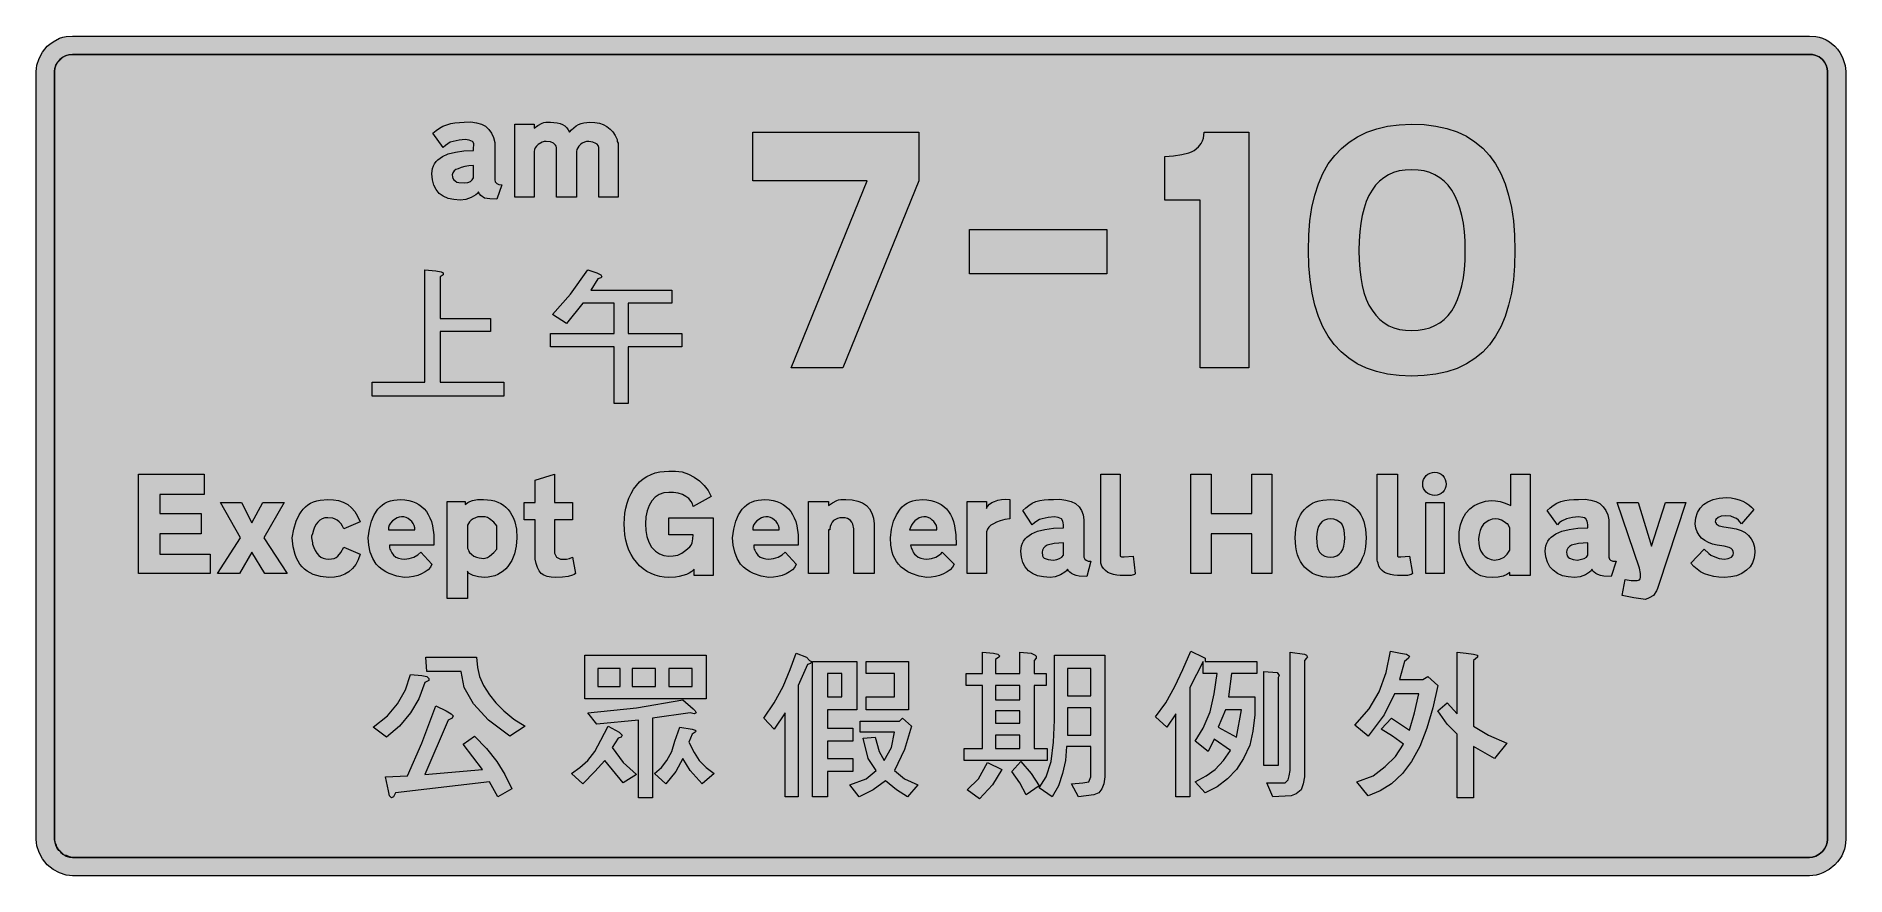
# Model space of a CAD drawing. Header units: metres. Extents: x 16 to 553, y 13 to 262.
import ezdxf

# ---------------------------------------------------------------- set-up
doc = ezdxf.new("R2010")
doc.units = ezdxf.units.M
doc.layers.add('FILL_BLACK_000000', color=7, linetype='Continuous', true_color=0x000000)
doc.layers.add('FILL_WHITE_FFFFFF', color=7, linetype='Continuous', true_color=0xffffff)

msp = doc.modelspace()

# ---------------------------------------------------------------- hatches: boundary and pattern name
at = {"layer": 'FILL_BLACK_000000', "true_color": 0x000000}
h = msp.add_hatch(color=7, dxfattribs=at)
h.dxf.hatch_style = 1
h.paths.add_polyline_path([(543.84, 261.46), (544.84, 261.29), (545.79, 260.94), (546.86, 260.44), (547.82, 259.85), (549.39, 258.54), (550.23, 257.64), (550.93, 256.74), (551.46, 255.84), (551.79, 254.94), (552.46, 252.88), (552.63, 251.94), (552.69, 251.04), (552.69, 23.34), (552.51, 21.45), (552.28, 20.47), (551.94, 19.48), (551.49, 18.5), (550.92, 17.56), (550.22, 16.67), (549.39, 15.84), (547.71, 14.44), (545.87, 13.4), (544.9, 13.03), (543.91, 12.76), (542.9, 12.6), (541.89, 12.54), (27.09, 12.54), (26.16, 12.6), (25.2, 12.76), (23.23, 13.4), (21.31, 14.44), (20.42, 15.1), (19.59, 15.84), (18.85, 16.67), (18.19, 17.56), (17.15, 19.48), (16.51, 21.45), (16.35, 22.41), (16.29, 23.34), (16.29, 251.04), (16.35, 251.97), (16.51, 252.93), (17.15, 254.9), (18.19, 256.82), (18.85, 257.71), (19.59, 258.54), (20.36, 259.21), (21.28, 259.85), (23.19, 260.94), (24.14, 261.29), (25.14, 261.46), (27.09, 261.54), (541.89, 261.54), (543.84, 261.46)])
h.paths.add_polyline_path([(24.98, 255.72), (24.06, 255.24), (23.26, 254.6), (22.61, 253.84), (22.11, 252.98), (21.8, 252.03), (21.69, 251.04), (21.69, 23.34), (21.8, 22.4), (22.14, 21.43), (22.7, 20.51), (23.49, 19.74), (24.26, 18.95), (25.18, 18.39), (26.15, 18.05), (27.09, 17.94), (541.89, 17.94), (542.84, 18.05), (543.84, 18.39), (544.84, 18.95), (545.79, 19.74), (546.4, 20.51), (546.88, 21.43), (547.18, 22.4), (547.29, 23.34), (547.29, 251.04), (547.18, 251.98), (546.88, 252.95), (546.4, 253.87), (545.79, 254.64), (544.84, 255.38), (543.84, 255.84), (542.84, 256.07), (541.89, 256.14), (27.09, 256.14), (26, 256.03), (24.98, 255.72)], flags=16)
h = msp.add_hatch(color=7, dxfattribs=at)
h.dxf.hatch_style = 1
h.paths.add_polyline_path([(150.77, 213.28), (149.92, 213.37), (149.19, 213.54), (148.07, 214.33), (147.67, 214.76), (147.39, 215.34), (147.07, 214.89), (146.59, 214.46), (145.25, 213.69), (143.64, 213.15), (141.99, 212.94), (140.08, 213.07), (138.4, 213.44), (136.96, 214.06), (135.76, 214.93), (134.82, 216.03), (134.14, 217.37), (133.73, 218.94), (133.59, 220.74), (133.64, 221.56), (133.79, 222.33), (134.03, 223.05), (134.37, 223.72), (134.81, 224.33), (135.35, 224.9), (136.7, 225.88), (138.44, 226.64), (140.55, 227.19), (143.04, 227.53), (145.89, 227.64), (145.89, 228.54), (146.01, 229.16), (145.97, 229.66), (145.81, 230.06), (145.59, 230.34), (144.65, 230.75), (143.49, 230.94), (141.69, 230.75), (139.89, 230.34), (139.04, 230.06), (138.28, 229.66), (137.57, 229.16), (136.89, 228.54), (133.89, 232.74), (134.82, 233.57), (135.81, 234.27), (136.86, 234.84), (137.98, 235.29), (139.17, 235.63), (140.43, 235.86), (143.19, 236.04), (145.1, 236.11), (146.79, 235.89), (148.25, 235.45), (149.49, 234.84), (150.5, 233.88), (151.29, 232.78), (151.85, 231.51), (152.19, 230.04), (152.19, 218.94), (152.35, 218.33), (152.79, 217.85), (153.46, 217.55), (154.29, 217.44), (152.79, 213.24), (150.77, 213.28)])
h.paths.add_polyline_path([(139.81, 219.31), (140.1, 218.92), (140.49, 218.64), (141, 218.29), (141.61, 218.11), (143.19, 218.04), (144.2, 218.15), (144.99, 218.45), (145.55, 218.93), (145.89, 219.54), (145.89, 223.14), (144.55, 223.08), (143.3, 222.91), (142.22, 222.63), (141.39, 222.24), (140.64, 221.96), (140.15, 221.56), (139.83, 221.06), (139.59, 220.44), (139.65, 219.82), (139.81, 219.31)], flags=16)
h = msp.add_hatch(color=7, dxfattribs=at)
h.dxf.hatch_style = 1
h.paths.add_polyline_path([(179.42, 230.27), (178.77, 230.08), (178.16, 229.79), (177.61, 229.4), (177.15, 228.95), (176.8, 228.44), (176.57, 227.9), (176.49, 227.34), (176.49, 213.84), (170.49, 213.84), (170.49, 228.54), (170.43, 228.88), (170.27, 229.2), (169.67, 229.78), (168.72, 230.19), (167.49, 230.34), (166.9, 230.27), (166.29, 230.08), (165.13, 229.4), (164.63, 228.95), (164.24, 228.44), (163.98, 227.9), (163.89, 227.34), (163.89, 213.84), (158.19, 213.84), (158.19, 235.44), (163.89, 235.44), (163.89, 234.24), (164.98, 235.1), (166.29, 235.74), (166.79, 235.91), (167.38, 236), (168.69, 236.04), (170.72, 235.87), (171.57, 235.64), (172.33, 235.33), (172.98, 234.91), (173.54, 234.39), (174.01, 233.77), (174.39, 233.04), (174.98, 233.77), (175.62, 234.39), (176.31, 234.91), (177.05, 235.33), (177.83, 235.64), (178.65, 235.87), (180.39, 236.04), (181.88, 235.96), (183.22, 235.71), (184.4, 235.3), (185.45, 234.73), (186.38, 234), (187.18, 233.13), (187.88, 232.11), (188.49, 230.94), (188.49, 230.34), (188.75, 229.78), (188.79, 229.44), (188.79, 229.14), (188.79, 213.84), (183.09, 213.84), (183.09, 228.54), (182.86, 229.14), (182.58, 229.47), (182.19, 229.74), (181.25, 230.15), (180.09, 230.34), (179.42, 230.27)])
h = msp.add_hatch(color=7, dxfattribs=at)
h.dxf.hatch_style = 1
h.paths.add_polyline_path([(262.59, 218.64), (228.69, 218.64), (228.69, 233.04), (277.89, 233.04), (277.89, 218.64), (255.39, 163.14), (240.09, 163.14), (262.59, 218.64)])
h = msp.add_hatch(color=7, dxfattribs=at)
h.dxf.hatch_style = 1
h.paths.add_polyline_path([(375.69, 163.14), (361.29, 163.14), (361.29, 212.94), (350.79, 212.94), (350.79, 225.84), (353.45, 226.03), (355.89, 226.44), (357.92, 226.93), (358.76, 227.24), (359.49, 227.64), (360.77, 228.69), (361.59, 229.74), (361.98, 230.47), (362.26, 231.28), (362.43, 232.14), (362.49, 233.04), (375.69, 233.04), (375.69, 163.14)])
h = msp.add_hatch(color=7, dxfattribs=at)
h.dxf.hatch_style = 1
h.paths.add_polyline_path([(454.14, 189.28), (453.56, 185.37), (452.75, 181.74), (451.7, 178.39), (450.41, 175.33), (448.88, 172.54), (447.09, 170.04), (445.05, 167.83), (442.76, 165.93), (440.23, 164.33), (437.45, 163.03), (434.44, 162.02), (431.19, 161.31), (427.7, 160.88), (423.99, 160.74), (420.28, 160.89), (416.82, 161.33), (413.59, 162.06), (410.6, 163.09), (407.85, 164.41), (405.34, 166.02), (403.07, 167.92), (401.04, 170.11), (399.25, 172.59), (397.69, 175.36), (396.38, 178.41), (395.3, 181.75), (394.47, 185.37), (393.87, 189.28), (393.51, 193.47), (393.39, 197.94), (393.5, 202.51), (393.85, 206.78), (394.43, 210.74), (395.26, 214.4), (396.35, 217.77), (397.69, 220.85), (399.3, 223.64), (401.19, 226.14), (403.22, 228.26), (405.47, 230.12), (407.96, 231.72), (410.68, 233.04), (413.64, 234.08), (416.84, 234.83), (420.29, 235.29), (423.99, 235.44), (427.7, 235.3), (431.19, 234.87), (434.44, 234.16), (437.45, 233.15), (440.23, 231.85), (442.76, 230.25), (445.05, 228.35), (447.09, 226.14), (448.88, 223.64), (450.41, 220.85), (451.7, 217.77), (452.75, 214.4), (453.56, 210.74), (454.14, 206.78), (454.48, 202.51), (454.59, 197.94), (454.48, 193.47), (454.14, 189.28)])
h.paths.add_polyline_path([(439.64, 203.54), (439.32, 206.06), (438.88, 208.4), (438.32, 210.55), (437.63, 212.52), (436.81, 214.3), (435.88, 215.9), (434.82, 217.31), (433.64, 218.54), (432.33, 219.58), (430.9, 220.43), (429.36, 221.09), (427.69, 221.56), (425.9, 221.85), (423.99, 221.94), (422.08, 221.85), (420.31, 221.56), (418.65, 221.09), (417.12, 220.43), (415.72, 219.58), (414.44, 218.54), (413.28, 217.31), (412.25, 215.9), (411.34, 214.3), (410.56, 212.52), (409.89, 210.55), (409.35, 208.4), (408.93, 206.06), (408.63, 203.54), (408.45, 200.83), (408.39, 197.94), (408.45, 195.1), (408.62, 192.43), (408.91, 189.94), (409.33, 187.63), (409.87, 185.5), (410.54, 183.55), (411.35, 181.8), (412.29, 180.24), (413.36, 178.78), (414.54, 177.53), (415.83, 176.5), (417.24, 175.66), (418.76, 175.03), (420.39, 174.59), (422.13, 174.33), (423.99, 174.24), (425.9, 174.33), (427.69, 174.61), (429.36, 175.06), (430.9, 175.71), (432.33, 176.53), (433.64, 177.55), (434.82, 178.74), (435.88, 180.13), (436.81, 181.7), (437.63, 183.45), (438.32, 185.4), (438.88, 187.53), (439.32, 189.85), (439.64, 192.36), (439.83, 195.05), (439.89, 197.94), (439.83, 200.83), (439.64, 203.54)], flags=16)
h = msp.add_hatch(color=7, dxfattribs=at)
h.dxf.hatch_style = 1
h.paths.add_polyline_path([(292.89, 204.24), (333.69, 204.24), (333.69, 191.04), (292.89, 191.04), (292.89, 204.24)])
h = msp.add_hatch(color=7, dxfattribs=at)
h.dxf.hatch_style = 1
h.paths.add_polyline_path([(136.29, 191.64), (136.89, 191.34), (136.89, 190.74), (135.99, 190.14), (135.99, 177.84), (150.99, 177.84), (150.99, 173.94), (135.99, 173.94), (135.99, 158.94), (154.89, 158.94), (154.89, 154.74), (115.89, 154.74), (115.89, 158.94), (131.49, 158.94), (131.49, 192.24), (134.79, 191.94), (136.29, 191.64)])
h = msp.add_hatch(color=7, dxfattribs=at)
h.dxf.hatch_style = 1
h.paths.add_polyline_path([(174.69, 185.04), (179.79, 192.24), (182.49, 191.34), (183.69, 190.74), (183.99, 190.14), (183.69, 189.84), (182.79, 189.54), (180.69, 186.24), (204.69, 186.24), (204.69, 182.34), (191.79, 182.34), (191.79, 173.34), (207.69, 173.34), (207.69, 169.44), (191.79, 169.44), (191.79, 152.64), (187.59, 152.64), (187.59, 169.44), (168.69, 169.44), (168.69, 173.34), (187.59, 173.34), (187.59, 182.34), (178.29, 182.34), (173.49, 176.34), (169.29, 179.04), (174.69, 185.04)])
h = msp.add_hatch(color=7, dxfattribs=at)
h.dxf.hatch_style = 1
h.paths.add_polyline_path([(52.89, 107.94), (67.89, 107.94), (67.89, 102.24), (46.59, 102.24), (46.59, 131.64), (66.09, 131.64), (66.09, 125.64), (52.89, 125.64), (52.89, 119.94), (65.19, 119.94), (65.19, 113.94), (52.89, 113.94), (52.89, 107.94)])
h = msp.add_hatch(color=7, dxfattribs=at)
h.dxf.hatch_style = 1
h.paths.add_polyline_path([(175.29, 123.24), (175.29, 118.14), (169.89, 118.14), (169.89, 108.84), (169.94, 108.26), (170.08, 107.83), (170.49, 107.04), (171.28, 106.63), (171.71, 106.49), (172.29, 106.44), (173.49, 106.44), (174.39, 106.63), (175.29, 107.04), (176.19, 102.24), (175.8, 101.93), (175.29, 101.67), (173.98, 101.3), (172.27, 101.1), (170.19, 101.04), (168.9, 101.1), (167.75, 101.3), (166.77, 101.67), (165.99, 102.24), (165.37, 103.02), (164.87, 104), (164.47, 105.15), (164.19, 106.44), (164.19, 118.14), (160.89, 118.14), (160.89, 123.24), (164.19, 123.24), (164.19, 129.84), (169.89, 131.64), (169.89, 123.24), (175.29, 123.24)])
h = msp.add_hatch(color=7, dxfattribs=at)
h.dxf.hatch_style = 1
h.paths.add_polyline_path([(190.65, 118.51), (190.81, 120.07), (191.1, 121.6), (191.49, 123.09), (192, 124.52), (192.61, 125.88), (193.35, 127.16), (194.19, 128.34), (195.14, 129.38), (196.2, 130.26), (197.33, 130.99), (198.54, 131.56), (199.8, 132), (201.11, 132.31), (202.44, 132.48), (203.79, 132.54), (205.8, 132.59), (207.74, 132.3), (209.6, 131.7), (211.33, 130.81), (212.9, 129.68), (214.29, 128.32), (215.47, 126.76), (216.39, 125.04), (210.99, 122.04), (210.8, 122.9), (210.39, 123.54), (209.75, 124.4), (208.89, 125.04), (207.84, 125.61), (206.56, 125.98), (205.18, 126.18), (203.79, 126.24), (202.29, 126.07), (200.94, 125.59), (199.76, 124.8), (198.77, 123.73), (197.97, 122.39), (197.38, 120.8), (197.01, 118.98), (196.89, 116.94), (197, 114.98), (197.34, 113.15), (197.9, 111.5), (198.69, 110.04), (199.82, 108.86), (201.02, 108.01), (202.32, 107.51), (203.79, 107.34), (205.14, 107.41), (206.45, 107.68), (207.71, 108.23), (208.89, 109.14), (210.02, 110.08), (210.41, 110.62), (210.69, 111.24), (210.95, 112.44), (210.99, 113.64), (203.79, 113.64), (203.79, 118.74), (216.99, 118.74), (216.99, 101.64), (211.29, 101.64), (211.29, 103.44), (210.61, 102.82), (209.87, 102.31), (209.01, 101.92), (207.99, 101.64), (206.87, 101.29), (205.78, 101.11), (203.79, 101.04), (202.44, 101.11), (201.11, 101.32), (199.8, 101.67), (198.54, 102.16), (197.33, 102.8), (196.2, 103.57), (195.14, 104.49), (194.19, 105.54), (193.35, 106.62), (192.61, 107.83), (192, 109.15), (191.49, 110.56), (191.1, 112.07), (190.81, 113.64), (190.65, 115.27), (190.59, 116.94), (190.65, 118.51)])
h = msp.add_hatch(color=7, dxfattribs=at)
h.dxf.hatch_style = 1
h.paths.add_polyline_path([(337.59, 108.54), (337.59, 108.24), (337.59, 107.64), (337.59, 107.34), (337.99, 107.17), (338.75, 107.11), (341.49, 107.34), (342.09, 102.24), (342.03, 102.06), (341.83, 101.94), (340.89, 101.64), (337.59, 101.64), (336.59, 101.7), (335.64, 101.86), (334.76, 102.15), (333.95, 102.54), (333.25, 103.05), (332.65, 103.66), (332.2, 104.4), (331.89, 105.24), (331.89, 106.14), (331.89, 106.74), (331.89, 131.64), (337.59, 131.64), (337.59, 108.54)])
h = msp.add_hatch(color=7, dxfattribs=at)
h.dxf.hatch_style = 1
h.paths.add_polyline_path([(370.59, 119.94), (376.59, 119.94), (376.59, 131.64), (382.59, 131.64), (382.59, 102.24), (376.59, 102.24), (376.59, 113.94), (370.59, 113.94), (364.59, 113.94), (364.59, 102.24), (358.59, 102.24), (358.59, 131.64), (364.59, 131.64), (364.59, 119.94), (370.59, 119.94)])
h = msp.add_hatch(color=7, dxfattribs=at)
h.dxf.hatch_style = 1
h.paths.add_polyline_path([(419.79, 108.54), (419.79, 108.24), (419.79, 107.64), (419.79, 107.34), (420.06, 107.17), (420.8, 107.11), (423.39, 107.34), (424.29, 102.24), (424.18, 102.06), (423.88, 101.94), (422.79, 101.64), (419.79, 101.64), (418.7, 101.7), (417.68, 101.86), (416.75, 102.15), (415.93, 102.54), (415.23, 103.05), (414.69, 103.66), (414.3, 104.4), (414.09, 105.24), (413.83, 105.8), (413.79, 106.14), (413.79, 106.74), (413.79, 131.64), (419.79, 131.64), (419.79, 108.54)])
h = msp.add_hatch(color=7, dxfattribs=at)
h.dxf.hatch_style = 1
h.paths.add_polyline_path([(434.12, 127.98), (433.93, 127.36), (433.62, 126.8), (433.22, 126.31), (432.73, 125.91), (432.17, 125.6), (431.55, 125.41), (430.89, 125.34), (430.13, 125.41), (429.44, 125.6), (428.83, 125.91), (428.3, 126.31), (427.88, 126.8), (427.56, 127.36), (427.36, 127.98), (427.29, 128.64), (427.36, 129.4), (427.56, 130.09), (427.88, 130.7), (428.3, 131.23), (428.83, 131.65), (429.44, 131.97), (430.13, 132.17), (430.89, 132.24), (431.55, 132.17), (432.17, 131.97), (432.73, 131.65), (433.22, 131.23), (433.62, 130.7), (433.93, 130.09), (434.12, 129.4), (434.19, 128.64), (434.12, 127.98)])
h = msp.add_hatch(color=7, dxfattribs=at)
h.dxf.hatch_style = 1
h.paths.add_polyline_path([(459.09, 131.64), (459.09, 101.64), (453.09, 101.64), (453.09, 102.54), (452.25, 101.93), (451.1, 101.45), (449.67, 101.15), (447.99, 101.04), (446.22, 101.11), (444.54, 101.54), (442.99, 102.33), (441.58, 103.48), (440.35, 104.97), (439.34, 106.82), (438.58, 109.01), (438.09, 111.54), (438.09, 112.14), (438.09, 114.24), (438.09, 114.54), (438.47, 116.65), (439.13, 118.48), (440.05, 120.04), (441.2, 121.33), (442.57, 122.35), (444.12, 123.1), (445.84, 123.6), (447.69, 123.84), (448.88, 123.77), (450.2, 123.54), (451.7, 123.08), (453.39, 122.34), (453.39, 131.64), (459.09, 131.64)])
h.paths.add_polyline_path([(453.09, 115.74), (452.68, 116.45), (452.49, 116.94), (452.19, 116.94), (451.46, 117.55), (450.65, 118.03), (449.79, 118.33), (448.89, 118.44), (447.82, 118.26), (446.87, 117.92), (446.04, 117.44), (445.33, 116.79), (444.74, 115.97), (444.29, 114.98), (443.97, 113.81), (443.79, 112.44), (443.87, 111.06), (444.12, 109.85), (444.52, 108.81), (445.06, 107.94), (445.75, 107.24), (446.57, 106.7), (447.52, 106.34), (448.59, 106.14), (450.18, 106.48), (451.4, 107.08), (452.34, 107.95), (453.09, 109.14), (453.09, 114.24), (453.09, 115.74)], flags=16)
h = msp.add_hatch(color=7, dxfattribs=at)
h.dxf.hatch_style = 1
h.paths.add_polyline_path([(104.39, 124.07), (105.92, 123.84), (107.33, 123.38), (108.69, 122.64), (109.76, 121.67), (110.71, 120.54), (111.56, 119.18), (112.29, 117.54), (107.49, 115.44), (107.11, 116.27), (106.66, 116.97), (106.13, 117.54), (105.54, 117.99), (104.89, 118.33), (104.2, 118.56), (102.69, 118.74), (101.83, 118.66), (101.06, 118.41), (100.37, 118.01), (99.76, 117.46), (99.24, 116.78), (98.81, 115.96), (98.46, 115.01), (98.19, 113.94), (97.93, 113.23), (97.89, 112.74), (98.19, 111.24), (98.19, 110.94), (98.56, 109.89), (98.98, 108.97), (99.47, 108.2), (100.03, 107.56), (100.65, 107.07), (101.35, 106.72), (102.13, 106.51), (102.99, 106.44), (103.83, 106.5), (104.57, 106.66), (105.18, 106.95), (105.69, 107.34), (106.59, 108.46), (107.49, 110.04), (112.29, 107.94), (111.74, 106.27), (111.01, 104.84), (110.09, 103.65), (108.99, 102.69), (107.73, 101.96), (106.3, 101.44), (104.72, 101.14), (102.99, 101.04), (100.56, 101.32), (99.46, 101.59), (98.43, 101.94), (97.49, 102.38), (96.62, 102.9), (95.83, 103.5), (95.11, 104.19), (94.48, 104.96), (93.92, 105.82), (93.44, 106.76), (93.03, 107.79), (92.46, 110.1), (92.19, 112.74), (92.64, 115.38), (93.32, 117.69), (94.25, 119.64), (94.8, 120.49), (95.41, 121.25), (96.09, 121.93), (96.84, 122.51), (97.64, 123.01), (98.52, 123.41), (99.46, 123.73), (100.47, 123.96), (102.69, 124.14), (104.39, 124.07)])
h = msp.add_hatch(color=7, dxfattribs=at)
h.dxf.hatch_style = 1
h.paths.add_polyline_path([(121.03, 109.78), (121.12, 109.42), (121.29, 109.14), (121.74, 108.28), (122.19, 107.64), (122.92, 107.07), (123.73, 106.7), (124.59, 106.5), (125.49, 106.44), (126.87, 106.6), (128.23, 107.04), (129.41, 107.71), (130.29, 108.54), (133.59, 104.94), (133.13, 104.08), (132.45, 103.32), (131.58, 102.65), (130.55, 102.09), (129.4, 101.64), (128.15, 101.31), (126.83, 101.11), (125.49, 101.04), (123.21, 101.44), (120.95, 102.2), (119.88, 102.73), (118.87, 103.36), (117.93, 104.1), (117.09, 104.94), (116.08, 106.62), (115.33, 108.5), (114.85, 110.55), (114.69, 112.74), (115.04, 115.38), (115.64, 117.69), (116.49, 119.64), (117.58, 121.25), (118.21, 121.93), (118.91, 122.51), (119.66, 123.01), (120.47, 123.41), (121.34, 123.73), (122.27, 123.96), (124.29, 124.14), (125.54, 124.03), (126.71, 123.83), (127.79, 123.53), (128.79, 123.13), (129.7, 122.63), (130.53, 122.03), (131.28, 121.33), (131.94, 120.54), (132.52, 119.65), (133.01, 118.66), (133.42, 117.57), (133.74, 116.38), (134.13, 113.71), (134.19, 110.64), (120.99, 110.64), (121.03, 109.78)])
h.paths.add_polyline_path([(128.49, 115.44), (128.49, 115.74), (128.31, 116.4), (128.01, 117.01), (127.6, 117.58), (127.1, 118.06), (126.54, 118.47), (125.92, 118.78), (125.26, 118.97), (124.59, 119.04), (123.91, 118.94), (123.24, 118.66), (121.89, 117.84), (121.32, 117.16), (120.95, 116.49), (120.75, 115.81), (120.69, 115.14), (128.49, 115.14), (128.49, 115.44)], flags=16)
h = msp.add_hatch(color=7, dxfattribs=at)
h.dxf.hatch_style = 1
h.paths.add_polyline_path([(158.09, 108), (157.26, 106.01), (156.73, 105.12), (156.13, 104.3), (155.46, 103.57), (154.73, 102.92), (153.94, 102.36), (153.09, 101.9), (152.19, 101.53), (151.24, 101.26), (150.24, 101.1), (149.19, 101.04), (147.42, 101.19), (145.85, 101.6), (144.68, 102.18), (144.3, 102.5), (144.09, 102.84), (144.09, 94.74), (138.09, 94.74), (138.09, 123.54), (143.49, 123.54), (143.49, 122.64), (144.2, 123.24), (144.8, 123.57), (145.59, 123.84), (147.13, 124.1), (148.89, 124.14), (150.04, 124.09), (151.12, 123.95), (152.14, 123.7), (153.09, 123.37), (153.98, 122.95), (154.79, 122.43), (155.53, 121.83), (156.2, 121.14), (156.8, 120.37), (157.32, 119.51), (157.76, 118.57), (158.13, 117.56), (158.62, 115.3), (158.79, 112.74), (158.61, 110.26), (158.09, 108)])
h.paths.add_polyline_path([(149.38, 106.7), (150.02, 106.95), (150.69, 107.34), (151.96, 108.39), (152.79, 109.44), (152.79, 109.74), (152.79, 110.64), (152.79, 115.14), (152.79, 116.04), (152.79, 116.34), (151.96, 117.39), (150.69, 118.44), (150.02, 118.79), (149.38, 118.96), (148.29, 119.04), (147.99, 119.04), (147.22, 118.96), (146.49, 118.74), (145.83, 118.41), (145.25, 117.99), (144.77, 117.52), (144.4, 117.01), (144.17, 116.51), (144.09, 116.04), (144.09, 110.34), (144.13, 109.74), (144.39, 109.14), (144.49, 108.74), (144.73, 108.43), (145.29, 107.94), (146.01, 107.37), (146.79, 107), (147.57, 106.8), (148.29, 106.74), (148.79, 106.62), (149.38, 106.7)], flags=16)
h = msp.add_hatch(color=7, dxfattribs=at)
h.dxf.hatch_style = 1
h.paths.add_polyline_path([(229.03, 109.78), (229.12, 109.42), (229.29, 109.14), (229.74, 108.28), (230.19, 107.64), (230.92, 107.07), (231.73, 106.7), (232.59, 106.5), (233.49, 106.44), (234.87, 106.6), (236.23, 107.04), (237.41, 107.71), (238.29, 108.54), (241.59, 104.94), (241.13, 104.08), (240.45, 103.32), (239.58, 102.65), (238.55, 102.09), (237.4, 101.64), (236.15, 101.31), (234.83, 101.11), (233.49, 101.04), (231.21, 101.44), (228.95, 102.2), (227.88, 102.73), (226.87, 103.36), (225.93, 104.1), (225.09, 104.94), (224.08, 106.62), (223.33, 108.5), (222.85, 110.55), (222.69, 112.74), (223.04, 115.38), (223.64, 117.69), (224.49, 119.64), (225.58, 121.25), (226.21, 121.93), (226.91, 122.51), (227.66, 123.01), (228.47, 123.41), (229.34, 123.73), (230.27, 123.96), (232.29, 124.14), (233.54, 124.03), (234.71, 123.83), (235.79, 123.53), (236.79, 123.13), (237.7, 122.63), (238.53, 122.03), (239.28, 121.33), (239.94, 120.54), (240.52, 119.65), (241.01, 118.66), (241.42, 117.57), (241.74, 116.38), (242.13, 113.71), (242.19, 110.64), (228.99, 110.64), (229.03, 109.78)])
h.paths.add_polyline_path([(236.49, 115.44), (236.49, 115.74), (236.31, 116.4), (236.01, 117.01), (235.6, 117.58), (235.1, 118.06), (234.54, 118.47), (233.92, 118.78), (233.26, 118.97), (232.59, 119.04), (231.92, 118.94), (231.24, 118.66), (229.89, 117.84), (229.32, 117.16), (228.95, 116.49), (228.75, 115.81), (228.69, 115.14), (236.49, 115.14), (236.49, 115.44)], flags=16)
h = msp.add_hatch(color=7, dxfattribs=at)
h.dxf.hatch_style = 1
h.paths.add_polyline_path([(258.69, 102.24), (258.69, 114.54), (258.69, 114.84), (258.69, 115.14), (258.69, 115.44), (258.34, 116.84), (258.07, 117.41), (257.71, 117.88), (257.28, 118.25), (256.75, 118.52), (256.12, 118.68), (255.39, 118.74), (254.55, 118.68), (253.81, 118.52), (253.18, 118.25), (252.65, 117.88), (252.22, 117.41), (251.89, 116.84), (251.65, 116.18), (251.49, 115.44), (251.49, 115.14), (251.19, 115.14), (251.19, 102.24), (245.19, 102.24), (245.19, 123.54), (251.19, 123.54), (251.19, 122.34), (252.28, 123.2), (253.59, 123.84), (254.14, 124.01), (254.83, 124.1), (256.29, 124.14), (258.19, 124.03), (259.84, 123.69), (261.24, 123.13), (262.4, 122.34), (263.32, 121.33), (264.01, 120.09), (264.46, 118.63), (264.69, 116.94), (264.69, 116.64), (264.69, 102.24), (258.69, 102.24)])
h = msp.add_hatch(color=7, dxfattribs=at)
h.dxf.hatch_style = 1
h.paths.add_polyline_path([(275.68, 109.78), (276.09, 109.14), (276.15, 108.69), (276.31, 108.28), (276.6, 107.92), (276.99, 107.64), (277.72, 107.07), (278.53, 106.7), (279.39, 106.5), (280.29, 106.44), (281.67, 106.6), (282.99, 107.04), (284.09, 107.71), (284.5, 108.11), (284.79, 108.54), (288.39, 104.94), (287.92, 104.08), (287.21, 103.32), (286.3, 102.65), (285.24, 102.09), (284.07, 101.64), (282.82, 101.31), (281.55, 101.11), (280.29, 101.04), (278.01, 101.44), (275.75, 102.2), (274.68, 102.73), (273.67, 103.36), (272.73, 104.1), (271.89, 104.94), (271.27, 105.76), (270.76, 106.62), (270.34, 107.54), (270.02, 108.5), (269.61, 110.55), (269.49, 112.74), (269.84, 115.38), (270.44, 117.69), (271.29, 119.64), (272.38, 121.25), (273.01, 121.93), (273.71, 122.51), (274.46, 123.01), (275.27, 123.41), (276.14, 123.73), (277.07, 123.96), (279.09, 124.14), (280.34, 124.03), (281.51, 123.83), (282.59, 123.53), (283.59, 123.13), (284.5, 122.63), (285.33, 122.03), (286.08, 121.33), (286.74, 120.54), (287.32, 119.65), (287.81, 118.66), (288.22, 117.57), (288.54, 116.38), (288.93, 113.71), (288.99, 110.64), (275.49, 110.64), (275.68, 109.78)])
h.paths.add_polyline_path([(283.29, 115.44), (283.29, 115.74), (283.11, 116.4), (282.81, 117.01), (282.4, 117.58), (281.9, 118.06), (281.34, 118.47), (280.72, 118.78), (280.06, 118.97), (279.39, 119.04), (278.72, 118.94), (278.04, 118.66), (276.69, 117.84), (276.12, 117.16), (275.72, 116.49), (275.19, 115.14), (283.29, 115.14), (283.29, 115.44)], flags=16)
h = msp.add_hatch(color=7, dxfattribs=at)
h.dxf.hatch_style = 1
h.paths.add_polyline_path([(292.29, 123.54), (297.99, 123.54), (297.99, 121.44), (298.32, 122.11), (298.85, 122.71), (299.55, 123.21), (300.39, 123.54), (301.35, 123.93), (302.42, 124.18), (303.6, 124.26), (304.89, 124.14), (304.89, 118.44), (303.38, 118.16), (302.04, 117.8), (300.92, 117.39), (300.09, 116.94), (299.3, 116.48), (298.7, 115.96), (298.28, 115.34), (297.99, 114.54), (297.99, 102.24), (292.29, 102.24), (292.29, 123.54)])
h = msp.add_hatch(color=7, dxfattribs=at)
h.dxf.hatch_style = 1
h.paths.add_polyline_path([(325.4, 101.41), (324.53, 101.59), (323.79, 101.94), (323.17, 102.22), (322.66, 102.58), (322.27, 102.99), (321.99, 103.44), (321.67, 102.99), (321.19, 102.56), (319.89, 101.79), (318.36, 101.25), (316.89, 101.04), (314.88, 101.17), (313.13, 101.54), (311.63, 102.16), (310.4, 103.03), (309.44, 104.13), (308.75, 105.47), (308.33, 107.04), (308.19, 108.84), (308.24, 109.66), (308.39, 110.43), (308.63, 111.15), (308.98, 111.82), (309.42, 112.43), (309.96, 113), (311.34, 113.98), (313.11, 114.74), (315.28, 115.29), (317.84, 115.63), (320.79, 115.74), (320.79, 116.64), (320.74, 117.26), (320.6, 117.76), (320.19, 118.44), (319.25, 118.85), (318.09, 119.04), (316.29, 118.85), (314.49, 118.44), (313.64, 118.16), (312.88, 117.76), (312.17, 117.26), (311.49, 116.64), (308.79, 120.84), (309.62, 121.68), (310.53, 122.41), (311.53, 123.02), (312.61, 123.5), (313.78, 123.86), (315.03, 124.09), (316.37, 124.18), (317.79, 124.14), (319.75, 124.21), (321.54, 123.99), (323.11, 123.55), (324.39, 122.94), (325.4, 121.98), (326.15, 120.88), (326.63, 119.61), (326.79, 118.14), (326.79, 107.04), (327.08, 106.47), (327.5, 106.1), (328.1, 105.9), (328.89, 105.84), (327.69, 101.34), (325.4, 101.41)])
h.paths.add_polyline_path([(314.74, 107.02), (315.09, 106.74), (316.22, 106.33), (317.79, 106.14), (318.81, 106.37), (319.63, 106.66), (320.28, 107.07), (320.79, 107.64), (320.79, 111.24), (318.05, 111.05), (315.99, 110.64), (315.38, 110.19), (314.9, 109.7), (314.6, 109.16), (314.49, 108.54), (314.57, 107.41), (314.74, 107.02)], flags=16)
h = msp.add_hatch(color=7, dxfattribs=at)
h.dxf.hatch_style = 1
h.paths.add_polyline_path([(410.09, 108.88), (409.78, 107.75), (409.38, 106.7), (408.91, 105.74), (408.35, 104.87), (407.72, 104.08), (407, 103.38), (406.21, 102.76), (405.35, 102.24), (404.42, 101.81), (403.41, 101.48), (402.34, 101.24), (401.2, 101.09), (399.99, 101.04), (398.78, 101.09), (397.64, 101.24), (396.57, 101.48), (395.56, 101.81), (394.63, 102.24), (393.77, 102.76), (392.98, 103.38), (392.26, 104.08), (391.63, 104.87), (391.07, 105.74), (390.6, 106.7), (390.2, 107.75), (389.89, 108.88), (389.67, 110.08), (389.49, 112.74), (389.66, 115.32), (390.17, 117.61), (390.54, 118.64), (391.01, 119.57), (391.56, 120.41), (392.19, 121.14), (392.91, 121.87), (393.7, 122.49), (394.58, 123.01), (395.53, 123.43), (396.55, 123.74), (397.63, 123.97), (399.99, 124.14), (402.35, 123.97), (403.43, 123.74), (404.45, 123.43), (405.4, 123.01), (406.28, 122.49), (407.07, 121.87), (407.79, 121.14), (408.42, 120.41), (408.97, 119.57), (409.44, 118.64), (409.81, 117.61), (410.32, 115.32), (410.49, 112.74), (410.31, 110.08), (410.09, 108.88)])
h.paths.add_polyline_path([(403.97, 115.06), (403.68, 116.03), (403.29, 116.94), (402.56, 117.55), (401.75, 118.03), (400.89, 118.33), (399.99, 118.44), (399.03, 118.34), (398.19, 118.06), (397.47, 117.59), (396.88, 116.94), (396.41, 116.13), (396.07, 115.15), (395.86, 114.02), (395.79, 112.74), (395.85, 111.45), (396.01, 110.3), (396.3, 109.32), (396.69, 108.54), (397.42, 107.8), (398.23, 107.34), (399.09, 107.11), (399.99, 107.04), (400.95, 107.14), (401.79, 107.42), (402.51, 107.89), (403.1, 108.54), (403.57, 109.35), (403.91, 110.33), (404.12, 111.46), (404.19, 112.74), (404.13, 113.99), (403.97, 115.06)], flags=16)
h = msp.add_hatch(color=7, dxfattribs=at)
h.dxf.hatch_style = 1
h.paths.add_polyline_path([(480.92, 101.41), (479.97, 101.59), (479.19, 101.94), (478.57, 102.22), (478.07, 102.58), (477.67, 102.99), (477.39, 103.44), (477.17, 102.99), (476.76, 102.56), (475.52, 101.79), (473.93, 101.25), (472.29, 101.04), (470.38, 101.16), (468.69, 101.53), (467.23, 102.18), (465.99, 103.14), (464.98, 104.2), (464.23, 105.54), (463.75, 107.11), (463.59, 108.84), (463.64, 109.66), (463.79, 110.43), (464.03, 111.15), (464.38, 111.82), (464.82, 112.43), (465.36, 113), (466.74, 113.98), (468.51, 114.74), (470.68, 115.29), (473.24, 115.63), (476.19, 115.74), (476.19, 116.64), (476.14, 117.26), (476, 117.76), (475.59, 118.44), (475.26, 118.66), (474.77, 118.85), (473.49, 119.04), (471.69, 118.85), (469.89, 118.44), (468.43, 117.76), (467.74, 117.26), (467.19, 116.64), (464.19, 120.84), (465.03, 121.68), (465.98, 122.41), (467.03, 123.02), (468.17, 123.5), (469.39, 123.86), (470.69, 124.09), (472.06, 124.18), (473.49, 124.14), (475.4, 124.21), (477.09, 123.99), (478.55, 123.55), (479.79, 122.94), (480.8, 121.98), (481.59, 120.88), (482.15, 119.61), (482.49, 118.14), (482.49, 107.04), (482.61, 106.47), (482.98, 106.1), (483.63, 105.9), (484.59, 105.84), (483.09, 101.34), (480.92, 101.41)])
h.paths.add_polyline_path([(470.11, 107.41), (470.4, 107.02), (470.79, 106.74), (471.88, 106.33), (473.19, 106.14), (475.14, 106.66), (475.81, 107.07), (476.19, 107.64), (476.19, 111.24), (473.45, 111.05), (471.39, 110.64), (470.78, 110.19), (470.3, 109.7), (470, 109.16), (469.89, 108.54), (469.95, 107.92), (470.11, 107.41)], flags=16)
h = msp.add_hatch(color=7, dxfattribs=at)
h.dxf.hatch_style = 1
h.paths.add_polyline_path([(525.53, 106.85), (525.05, 105.39), (524.3, 104.15), (523.29, 103.14), (521.88, 102.18), (520.33, 101.53), (518.61, 101.16), (516.69, 101.04), (515.06, 101.11), (513.54, 101.32), (512.13, 101.66), (510.84, 102.13), (509.66, 102.72), (508.59, 103.44), (507.63, 104.28), (506.79, 105.24), (510.69, 109.44), (512.04, 108.16), (512.71, 107.67), (513.39, 107.34), (515.15, 106.66), (516.69, 106.44), (517.85, 106.63), (518.79, 107.04), (519.2, 107.53), (519.34, 107.84), (519.39, 108.24), (519.31, 108.76), (519.06, 109.21), (518.66, 109.58), (518.12, 109.89), (516.61, 110.35), (514.59, 110.64), (513.2, 110.94), (511.96, 111.37), (510.87, 111.95), (509.94, 112.66), (509.18, 113.52), (508.6, 114.52), (508.2, 115.66), (507.99, 116.94), (508.23, 118.73), (508.73, 120.27), (509.48, 121.57), (510.5, 122.64), (511.79, 123.48), (513.35, 124.11), (515.18, 124.53), (517.29, 124.74), (518.68, 124.59), (519.95, 124.35), (521.09, 124.02), (522.13, 123.61), (523.06, 123.12), (523.91, 122.55), (524.69, 121.89), (525.39, 121.14), (521.79, 116.94), (520.85, 118.06), (520.31, 118.46), (519.69, 118.74), (518.57, 119.15), (516.99, 119.34), (515.76, 119.19), (514.81, 118.78), (514.21, 118.2), (514.05, 117.88), (513.99, 117.54), (514.03, 117.28), (514.29, 117.24), (514.29, 116.94), (515.19, 116.34), (516.5, 116.04), (518.49, 115.74), (520.18, 115.43), (521.64, 114.95), (522.88, 114.31), (523.89, 113.49), (524.68, 112.51), (525.24, 111.35), (525.58, 110.03), (525.69, 108.54), (525.53, 106.85)])
h = msp.add_hatch(color=7, dxfattribs=at)
h.dxf.hatch_style = 1
h.paths.add_polyline_path([(89.79, 123.24), (83.79, 112.74), (90.69, 102.24), (84.09, 102.24), (80.19, 108.54), (76.59, 102.24), (69.99, 102.24), (76.89, 112.74), (70.89, 123.24), (77.19, 123.24), (80.19, 117.24), (83.49, 123.24), (89.79, 123.24)])
h = msp.add_hatch(color=7, dxfattribs=at)
h.dxf.hatch_style = 1
h.paths.add_polyline_path([(428.19, 102.24), (428.19, 123.24), (433.59, 123.24), (433.59, 102.24), (428.19, 102.24)])
h = msp.add_hatch(color=7, dxfattribs=at)
h.dxf.hatch_style = 1
h.paths.add_polyline_path([(497.19, 98.64), (496.91, 97.79), (496.55, 97.03), (495.69, 95.64), (494.38, 94.93), (493.29, 94.44), (489.84, 94.93), (486.39, 95.64), (487.29, 100.44), (489.09, 100.14), (490.89, 100.14), (491.28, 100.2), (491.56, 100.36), (491.73, 100.65), (491.79, 101.04), (491.79, 102.24), (491.49, 103.74), (484.89, 123.24), (491.19, 123.24), (495.09, 110.34), (499.29, 123.24), (505.29, 123.24), (497.19, 98.64)])
h = msp.add_hatch(color=7, dxfattribs=at)
h.dxf.hatch_style = 1
h.paths.add_polyline_path([(146.79, 77.34), (147.09, 74.34), (147.69, 71.64), (148.89, 68.94), (150.69, 66.24), (152.49, 63.84), (154.89, 61.44), (157.89, 59.04), (161.19, 56.94), (156.69, 53.94), (150.39, 58.74), (145.89, 63.54), (143.19, 68.34), (142.29, 73.14), (132.09, 73.14), (131.79, 77.34), (146.79, 77.34)])
h = msp.add_hatch(color=7, dxfattribs=at)
h.dxf.hatch_style = 1
h.paths.add_polyline_path([(178.89, 77.94), (214.89, 77.94), (214.89, 65.04), (178.89, 65.04), (178.89, 77.94)])
h.paths.add_polyline_path([(182.79, 68.64), (189.39, 68.64), (189.39, 74.04), (182.79, 74.04), (182.79, 68.64)], flags=16)
h.paths.add_polyline_path([(192.99, 74.04), (192.99, 68.64), (199.89, 68.64), (199.89, 74.04), (192.99, 74.04)], flags=16)
h.paths.add_polyline_path([(210.69, 74.04), (203.79, 74.04), (203.79, 68.64), (210.69, 68.64), (210.69, 74.04)], flags=16)
h = msp.add_hatch(color=7, dxfattribs=at)
h.dxf.hatch_style = 1
h.paths.add_polyline_path([(245.49, 76.44), (246.09, 76.14), (245.79, 75.54), (244.89, 75.24), (242.19, 68.94), (242.19, 35.94), (238.29, 35.94), (238.29, 60.84), (234.99, 56.04), (231.99, 59.34), (234.99, 63.84), (237.69, 68.64), (239.79, 73.74), (241.59, 78.54), (244.59, 77.34), (245.49, 76.44)])
h = msp.add_hatch(color=7, dxfattribs=at)
h.dxf.hatch_style = 1
h.paths.add_polyline_path([(259.59, 61.74), (250.89, 61.74), (250.89, 56.34), (258.39, 56.34), (258.39, 52.44), (250.89, 52.44), (250.89, 47.34), (258.39, 47.34), (258.39, 43.44), (250.89, 43.44), (250.89, 35.94), (246.39, 35.94), (246.39, 76.14), (259.59, 76.14), (259.59, 61.74)])
h.paths.add_polyline_path([(255.09, 72.54), (250.89, 72.54), (250.89, 65.64), (255.09, 65.64), (255.09, 72.54)], flags=16)
h = msp.add_hatch(color=7, dxfattribs=at)
h.dxf.hatch_style = 1
h.paths.add_polyline_path([(274.89, 76.14), (274.89, 61.74), (262.29, 61.74), (262.29, 65.64), (270.69, 65.64), (270.69, 72.54), (262.29, 72.54), (262.29, 76.14), (274.89, 76.14)])
h = msp.add_hatch(color=7, dxfattribs=at)
h.dxf.hatch_style = 1
h.paths.add_polyline_path([(301.29, 78.24), (301.89, 77.64), (301.59, 77.34), (300.69, 76.74), (300.69, 72.54), (307.89, 72.54), (307.89, 78.84), (311.19, 78.54), (312.39, 77.94), (312.69, 77.64), (312.69, 77.04), (312.09, 76.44), (312.09, 72.54), (315.69, 72.54), (315.69, 68.94), (312.09, 68.94), (312.09, 50.34), (315.99, 50.34), (315.99, 46.74), (291.39, 46.74), (291.39, 50.34), (296.79, 50.34), (296.79, 68.94), (291.99, 68.94), (291.99, 72.54), (296.79, 72.54), (296.79, 78.84), (300.09, 78.54), (301.29, 78.24)])
h.paths.add_polyline_path([(300.69, 57.84), (307.89, 57.84), (307.89, 61.44), (300.69, 61.44), (300.69, 57.84)], flags=16)
h.paths.add_polyline_path([(300.69, 54.24), (300.69, 50.34), (307.89, 50.34), (307.89, 54.24), (300.69, 54.24)], flags=16)
h.paths.add_polyline_path([(307.89, 68.94), (300.69, 68.94), (300.69, 64.74), (307.89, 64.74), (307.89, 68.94)], flags=16)
h = msp.add_hatch(color=7, dxfattribs=at)
h.dxf.hatch_style = 1
h.paths.add_polyline_path([(332.79, 39.84), (332.19, 38.34), (331.29, 37.14), (329.79, 36.54), (325.29, 35.94), (323.19, 39.84), (326.49, 40.14), (328.29, 40.44), (328.89, 41.94), (328.89, 50.94), (321.69, 50.94), (321.39, 46.74), (320.49, 42.84), (319.29, 39.24), (317.49, 35.94), (313.59, 38.64), (315.69, 41.94), (317.19, 46.44), (317.79, 52.14), (318.09, 58.74), (318.09, 77.94), (333.09, 77.94), (333.09, 41.94), (332.79, 39.84)])
h.paths.add_polyline_path([(321.99, 62.34), (321.99, 54.24), (328.89, 54.24), (328.89, 62.34), (321.99, 62.34)], flags=16)
h.paths.add_polyline_path([(328.89, 74.04), (321.99, 74.04), (321.99, 65.94), (328.89, 65.94), (328.89, 74.04)], flags=16)
h = msp.add_hatch(color=7, dxfattribs=at)
h.dxf.hatch_style = 1
h.paths.add_polyline_path([(353.79, 68.64), (356.19, 73.74), (358.59, 79.14), (362.19, 77.34), (362.79, 77.04), (362.79, 76.14), (378.09, 76.14), (378.09, 72.54), (370.59, 72.54), (369.69, 65.64), (377.49, 65.64), (377.49, 60.24), (376.89, 55.44), (375.99, 51.24), (374.19, 47.34), (372.09, 44.04), (369.39, 41.34), (366.39, 38.94), (362.79, 37.14), (359.79, 40.44), (363.09, 42.24), (365.79, 44.04), (368.19, 46.74), (370.29, 49.74), (365.49, 53.04), (363.69, 49.44), (359.79, 52.44), (362.19, 56.34), (364.29, 61.14), (365.49, 66.54), (366.39, 72.54), (362.19, 72.54), (362.19, 76.14), (358.29, 68.34), (358.29, 35.94), (354.09, 35.94), (354.09, 60.54), (351.39, 56.64), (348.09, 59.64), (351.09, 63.84), (353.79, 68.64)])
h.paths.add_polyline_path([(372.09, 53.64), (373.59, 61.74), (368.79, 61.74), (366.69, 56.64), (372.09, 53.64)], flags=16)
h = msp.add_hatch(color=7, dxfattribs=at)
h.dxf.hatch_style = 1
h.paths.add_polyline_path([(392.19, 78.24), (392.79, 77.94), (393.09, 77.34), (392.79, 77.04), (392.19, 76.44), (392.19, 41.94), (391.89, 39.84), (391.29, 38.04), (389.79, 36.84), (388.29, 36.24), (382.89, 35.94), (381.09, 40.14), (385.29, 40.14), (386.49, 40.14), (387.39, 41.04), (387.69, 42.24), (387.99, 43.74), (387.99, 78.84), (392.19, 78.24)])
h = msp.add_hatch(color=7, dxfattribs=at)
h.dxf.hatch_style = 1
h.paths.add_polyline_path([(422.49, 78.24), (423.39, 77.64), (423.09, 77.04), (421.89, 76.14), (420.39, 70.74), (427.29, 70.74), (428.79, 71.64), (431.79, 68.94), (430.29, 62.34), (428.49, 56.34), (426.39, 50.94), (423.99, 46.44), (421.29, 42.84), (417.99, 39.84), (414.69, 37.74), (411.09, 36.24), (407.79, 40.44), (412.59, 42.24), (416.19, 44.94), (419.19, 47.94), (421.59, 51.54), (418.29, 53.94), (414.99, 56.04), (417.99, 59.34), (423.39, 55.74), (424.89, 60.84), (426.09, 66.54), (418.89, 66.54), (415.89, 60.24), (411.09, 53.94), (407.19, 57.24), (411.39, 62.04), (414.39, 67.14), (416.49, 72.84), (417.69, 79.14), (420.69, 78.54), (422.49, 78.24)])
h = msp.add_hatch(color=7, dxfattribs=at)
h.dxf.hatch_style = 1
h.paths.add_polyline_path([(442.29, 78.24), (443.49, 77.94), (443.49, 77.34), (442.29, 76.44), (442.29, 56.94), (446.79, 54.24), (452.19, 51.84), (448.59, 47.34), (442.29, 50.94), (442.29, 35.64), (437.49, 35.64), (437.49, 54.54), (434.49, 57.54), (431.79, 61.44), (434.49, 63.84), (437.49, 60.54), (437.49, 78.84), (440.19, 78.54), (442.29, 78.24)])
h = msp.add_hatch(color=7, dxfattribs=at)
h.dxf.hatch_style = 1
h.paths.add_polyline_path([(132.09, 71.64), (132.69, 71.04), (132.69, 70.44), (131.49, 69.84), (129.69, 65.04), (127.29, 60.84), (123.99, 56.94), (120.09, 53.64), (116.19, 56.64), (120.39, 59.94), (123.39, 63.54), (125.79, 67.74), (127.29, 72.24), (130.59, 71.94), (132.09, 71.64)])
h = msp.add_hatch(color=7, dxfattribs=at)
h.dxf.hatch_style = 1
h.paths.add_polyline_path([(384.09, 72.84), (384.69, 71.94), (384.39, 71.34), (384.39, 45.24), (380.19, 45.24), (380.19, 73.14), (384.09, 72.84)])
h = msp.add_hatch(color=7, dxfattribs=at)
h.dxf.hatch_style = 1
h.paths.add_polyline_path([(194.19, 62.34), (207.99, 64.74), (210.99, 62.04), (211.59, 61.44), (211.89, 60.84), (211.29, 60.54), (210.09, 60.84), (198.99, 59.34), (198.99, 35.64), (194.79, 35.64), (194.79, 58.74), (182.49, 57.54), (179.79, 60.84), (194.19, 62.34)])
h = msp.add_hatch(color=7, dxfattribs=at)
h.dxf.hatch_style = 1
h.paths.add_polyline_path([(139.29, 60.54), (139.89, 59.94), (139.59, 59.34), (138.39, 58.74), (131.49, 42.54), (148.59, 44.04), (142.89, 51.54), (146.19, 53.94), (149.79, 50.34), (152.79, 46.44), (155.19, 42.54), (157.29, 38.34), (153.09, 35.94), (150.69, 40.44), (122.79, 37.14), (122.19, 35.94), (121.59, 35.64), (120.99, 36.24), (120.69, 37.74), (119.79, 41.94), (126.39, 42.24), (130.59, 51.84), (134.79, 62.94), (137.79, 61.44), (139.29, 60.54)])
h = msp.add_hatch(color=7, dxfattribs=at)
h.dxf.hatch_style = 1
h.paths.add_polyline_path([(272.19, 58.44), (273.09, 59.34), (275.79, 56.94), (273.69, 50.04), (270.69, 43.74), (273.69, 41.34), (277.59, 39.54), (274.59, 35.94), (271.29, 38.04), (267.99, 40.74), (264.39, 38.04), (260.19, 35.94), (257.49, 39.54), (262.29, 41.34), (265.29, 43.74), (262.89, 47.34), (261.39, 53.34), (264.99, 53.64), (266.19, 49.44), (267.69, 46.74), (269.79, 50.64), (270.69, 55.14), (260.49, 55.14), (260.49, 58.44), (272.19, 58.44)])
h = msp.add_hatch(color=7, dxfattribs=at)
h.dxf.hatch_style = 1
h.paths.add_polyline_path([(189.09, 55.14), (189.69, 54.54), (189.99, 54.24), (189.69, 53.64), (188.79, 53.34), (186.99, 50.64), (190.29, 46.14), (194.19, 42.54), (190.29, 40.14), (184.89, 46.74), (181.89, 43.44), (178.29, 39.84), (174.99, 42.84), (177.39, 44.64), (179.79, 46.74), (181.89, 49.44), (183.69, 52.74), (185.79, 56.94), (189.09, 55.14)])
h = msp.add_hatch(color=7, dxfattribs=at)
h.dxf.hatch_style = 1
h.paths.add_polyline_path([(210.69, 56.04), (211.59, 55.74), (211.89, 55.44), (211.59, 55.14), (210.69, 54.54), (209.79, 52.14), (211.29, 49.14), (212.79, 46.74), (214.89, 44.64), (217.29, 42.84), (213.69, 39.84), (210.09, 43.74), (207.99, 47.34), (205.89, 43.44), (202.89, 39.84), (199.59, 42.84), (201.69, 44.64), (203.19, 46.74), (204.69, 49.44), (205.59, 52.44), (207.09, 56.64), (210.69, 56.04)])
h = msp.add_hatch(color=7, dxfattribs=at)
h.dxf.hatch_style = 1
h.paths.add_polyline_path([(295.59, 41.34), (298.29, 46.14), (302.49, 44.04), (299.79, 39.54), (295.89, 35.34), (292.29, 38.04), (295.59, 41.34)])
h = msp.add_hatch(color=7, dxfattribs=at)
h.dxf.hatch_style = 1
h.paths.add_polyline_path([(311.19, 42.84), (313.59, 39.24), (309.69, 36.54), (307.89, 40.14), (305.49, 43.44), (308.19, 46.44), (311.19, 42.84)])
at = {"layer": 'FILL_WHITE_FFFFFF', "true_color": 0xffffff}
h = msp.add_hatch(color=7, dxfattribs=at)
h.dxf.hatch_style = 1
h.paths.add_polyline_path([(541.89, 256.14), (542.84, 256.07), (543.84, 255.84), (544.84, 255.38), (545.79, 254.64), (546.4, 253.87), (546.88, 252.95), (547.18, 251.98), (547.29, 251.04), (547.29, 23.34), (547.18, 22.4), (546.88, 21.43), (546.4, 20.51), (545.79, 19.74), (544.84, 18.95), (543.84, 18.39), (542.84, 18.05), (541.89, 17.94), (27.09, 17.94), (26.19, 18.13), (25.29, 18.54), (24.67, 18.64), (24.16, 18.91), (23.77, 19.3), (23.49, 19.74), (23.05, 20.02), (22.66, 20.41), (22.39, 20.92), (22.29, 21.54), (21.88, 22.44), (21.69, 23.34), (21.69, 251.04), (21.8, 251.98), (22.14, 252.95), (22.7, 253.87), (23.49, 254.64), (24.26, 255.38), (25.18, 255.84), (26.15, 256.07), (27.09, 256.14), (541.89, 256.14)])

# ---------------------------------------------------------------- linework, layer by layer
at = {"layer": 'FILL_BLACK_000000', "lineweight": 0, "true_color": 0x000000}
for points in [[(543.84, 261.46), (544.84, 261.29), (545.79, 260.94), (546.86, 260.44), (547.82, 259.85), (549.39, 258.54), (550.23, 257.64), (550.93, 256.74), (551.46, 255.84), (551.79, 254.94), (552.46, 252.88), (552.63, 251.94), (552.69, 251.04), (552.69, 23.34), (552.51, 21.45), (552.28, 20.47), (551.94, 19.48), (551.49, 18.5), (550.92, 17.56), (550.22, 16.67), (549.39, 15.84), (547.71, 14.44), (545.87, 13.4), (544.9, 13.03), (543.91, 12.76), (542.9, 12.6), (541.89, 12.54), (27.09, 12.54), (26.16, 12.6), (25.2, 12.76), (23.23, 13.4), (21.31, 14.44), (20.42, 15.1), (19.59, 15.84), (18.85, 16.67), (18.19, 17.56), (17.15, 19.48), (16.51, 21.45), (16.35, 22.41), (16.29, 23.34), (16.29, 251.04), (16.35, 251.97), (16.51, 252.93), (17.15, 254.9), (18.19, 256.82), (18.85, 257.71), (19.59, 258.54), (20.36, 259.21), (21.28, 259.85), (23.19, 260.94), (24.14, 261.29), (25.14, 261.46), (27.09, 261.54), (541.89, 261.54)], [(24.98, 255.72), (24.06, 255.24), (23.26, 254.6), (22.61, 253.84), (22.11, 252.98), (21.8, 252.03), (21.69, 251.04), (21.69, 23.34), (21.8, 22.4), (22.14, 21.43), (22.7, 20.51), (23.49, 19.74), (24.26, 18.95), (25.18, 18.39), (26.15, 18.05), (27.09, 17.94), (541.89, 17.94), (542.84, 18.05), (543.84, 18.39), (544.84, 18.95), (545.79, 19.74), (546.4, 20.51), (546.88, 21.43), (547.18, 22.4), (547.29, 23.34), (547.29, 251.04), (547.18, 251.98), (546.88, 252.95), (546.4, 253.87), (545.79, 254.64), (544.84, 255.38), (543.84, 255.84), (542.84, 256.07), (541.89, 256.14), (27.09, 256.14), (26, 256.03)], [(150.77, 213.28), (149.92, 213.37), (149.19, 213.54), (148.07, 214.33), (147.67, 214.76), (147.39, 215.34), (147.07, 214.89), (146.59, 214.46), (145.25, 213.69), (143.64, 213.15), (141.99, 212.94), (140.08, 213.07), (138.4, 213.44), (136.96, 214.06), (135.76, 214.93), (134.82, 216.03), (134.14, 217.37), (133.73, 218.94), (133.59, 220.74), (133.64, 221.56), (133.79, 222.33), (134.03, 223.05), (134.37, 223.72), (134.81, 224.33), (135.35, 224.9), (136.7, 225.88), (138.44, 226.64), (140.55, 227.19), (143.04, 227.53), (145.89, 227.64), (145.89, 228.54), (146.01, 229.16), (145.97, 229.66), (145.81, 230.06), (145.59, 230.34), (144.65, 230.75), (143.49, 230.94), (141.69, 230.75), (139.89, 230.34), (139.04, 230.06), (138.28, 229.66), (137.57, 229.16), (136.89, 228.54), (133.89, 232.74), (134.82, 233.57), (135.81, 234.27), (136.86, 234.84), (137.98, 235.29), (139.17, 235.63), (140.43, 235.86), (143.19, 236.04), (145.1, 236.11), (146.79, 235.89), (148.25, 235.45), (149.49, 234.84), (150.5, 233.88), (151.29, 232.78), (151.85, 231.51), (152.19, 230.04), (152.19, 218.94), (152.35, 218.33), (152.79, 217.85), (153.46, 217.55), (154.29, 217.44), (152.79, 213.24)], [(179.42, 230.27), (178.77, 230.08), (178.16, 229.79), (177.61, 229.4), (177.15, 228.95), (176.8, 228.44), (176.57, 227.9), (176.49, 227.34), (176.49, 213.84), (170.49, 213.84), (170.49, 228.54), (170.43, 228.88), (170.27, 229.2), (169.67, 229.78), (168.72, 230.19), (167.49, 230.34), (166.9, 230.27), (166.29, 230.08), (165.13, 229.4), (164.63, 228.95), (164.24, 228.44), (163.98, 227.9), (163.89, 227.34), (163.89, 213.84), (158.19, 213.84), (158.19, 235.44), (163.89, 235.44), (163.89, 234.24), (164.98, 235.1), (166.29, 235.74), (166.79, 235.91), (167.38, 236), (168.69, 236.04), (170.72, 235.87), (171.57, 235.64), (172.33, 235.33), (172.98, 234.91), (173.54, 234.39), (174.01, 233.77), (174.39, 233.04), (174.98, 233.77), (175.62, 234.39), (176.31, 234.91), (177.05, 235.33), (177.83, 235.64), (178.65, 235.87), (180.39, 236.04), (181.88, 235.96), (183.22, 235.71), (184.4, 235.3), (185.45, 234.73), (186.38, 234), (187.18, 233.13), (187.88, 232.11), (188.49, 230.94), (188.49, 230.34), (188.75, 229.78), (188.79, 229.44), (188.79, 229.14), (188.79, 213.84), (183.09, 213.84), (183.09, 228.54), (182.86, 229.14), (182.58, 229.47), (182.19, 229.74), (181.25, 230.15), (180.09, 230.34)], [(262.59, 218.64), (228.69, 218.64), (228.69, 233.04), (277.89, 233.04), (277.89, 218.64), (255.39, 163.14), (240.09, 163.14)], [(375.69, 163.14), (361.29, 163.14), (361.29, 212.94), (350.79, 212.94), (350.79, 225.84), (353.45, 226.03), (355.89, 226.44), (357.92, 226.93), (358.76, 227.24), (359.49, 227.64), (360.77, 228.69), (361.59, 229.74), (361.98, 230.47), (362.26, 231.28), (362.43, 232.14), (362.49, 233.04), (375.69, 233.04)], [(454.14, 189.28), (453.56, 185.37), (452.75, 181.74), (451.7, 178.39), (450.41, 175.33), (448.88, 172.54), (447.09, 170.04), (445.05, 167.83), (442.76, 165.93), (440.23, 164.33), (437.45, 163.03), (434.44, 162.02), (431.19, 161.31), (427.7, 160.88), (423.99, 160.74), (420.28, 160.89), (416.82, 161.33), (413.59, 162.06), (410.6, 163.09), (407.85, 164.41), (405.34, 166.02), (403.07, 167.92), (401.04, 170.11), (399.25, 172.59), (397.69, 175.36), (396.38, 178.41), (395.3, 181.75), (394.47, 185.37), (393.87, 189.28), (393.51, 193.47), (393.39, 197.94), (393.5, 202.51), (393.85, 206.78), (394.43, 210.74), (395.26, 214.4), (396.35, 217.77), (397.69, 220.85), (399.3, 223.64), (401.19, 226.14), (403.22, 228.26), (405.47, 230.12), (407.96, 231.72), (410.68, 233.04), (413.64, 234.08), (416.84, 234.83), (420.29, 235.29), (423.99, 235.44), (427.7, 235.3), (431.19, 234.87), (434.44, 234.16), (437.45, 233.15), (440.23, 231.85), (442.76, 230.25), (445.05, 228.35), (447.09, 226.14), (448.88, 223.64), (450.41, 220.85), (451.7, 217.77), (452.75, 214.4), (453.56, 210.74), (454.14, 206.78), (454.48, 202.51), (454.59, 197.94), (454.48, 193.47)], [(139.81, 219.31), (140.1, 218.92), (140.49, 218.64), (141, 218.29), (141.61, 218.11), (143.19, 218.04), (144.2, 218.15), (144.99, 218.45), (145.55, 218.93), (145.89, 219.54), (145.89, 223.14), (144.55, 223.08), (143.3, 222.91), (142.22, 222.63), (141.39, 222.24), (140.64, 221.96), (140.15, 221.56), (139.83, 221.06), (139.59, 220.44), (139.65, 219.82)], [(439.64, 203.54), (439.32, 206.06), (438.88, 208.4), (438.32, 210.55), (437.63, 212.52), (436.81, 214.3), (435.88, 215.9), (434.82, 217.31), (433.64, 218.54), (432.33, 219.58), (430.9, 220.43), (429.36, 221.09), (427.69, 221.56), (425.9, 221.85), (423.99, 221.94), (422.08, 221.85), (420.31, 221.56), (418.65, 221.09), (417.12, 220.43), (415.72, 219.58), (414.44, 218.54), (413.28, 217.31), (412.25, 215.9), (411.34, 214.3), (410.56, 212.52), (409.89, 210.55), (409.35, 208.4), (408.93, 206.06), (408.63, 203.54), (408.45, 200.83), (408.39, 197.94), (408.45, 195.1), (408.62, 192.43), (408.91, 189.94), (409.33, 187.63), (409.87, 185.5), (410.54, 183.55), (411.35, 181.8), (412.29, 180.24), (413.36, 178.78), (414.54, 177.53), (415.83, 176.5), (417.24, 175.66), (418.76, 175.03), (420.39, 174.59), (422.13, 174.33), (423.99, 174.24), (425.9, 174.33), (427.69, 174.61), (429.36, 175.06), (430.9, 175.71), (432.33, 176.53), (433.64, 177.55), (434.82, 178.74), (435.88, 180.13), (436.81, 181.7), (437.63, 183.45), (438.32, 185.4), (438.88, 187.53), (439.32, 189.85), (439.64, 192.36), (439.83, 195.05), (439.89, 197.94), (439.83, 200.83)], [(292.89, 204.24), (333.69, 204.24), (333.69, 191.04), (292.89, 191.04)], [(136.29, 191.64), (136.89, 191.34), (136.89, 190.74), (135.99, 190.14), (135.99, 177.84), (150.99, 177.84), (150.99, 173.94), (135.99, 173.94), (135.99, 158.94), (154.89, 158.94), (154.89, 154.74), (115.89, 154.74), (115.89, 158.94), (131.49, 158.94), (131.49, 192.24), (134.79, 191.94)], [(174.69, 185.04), (179.79, 192.24), (182.49, 191.34), (183.69, 190.74), (183.99, 190.14), (183.69, 189.84), (182.79, 189.54), (180.69, 186.24), (204.69, 186.24), (204.69, 182.34), (191.79, 182.34), (191.79, 173.34), (207.69, 173.34), (207.69, 169.44), (191.79, 169.44), (191.79, 152.64), (187.59, 152.64), (187.59, 169.44), (168.69, 169.44), (168.69, 173.34), (187.59, 173.34), (187.59, 182.34), (178.29, 182.34), (173.49, 176.34), (169.29, 179.04)], [(52.89, 107.94), (67.89, 107.94), (67.89, 102.24), (46.59, 102.24), (46.59, 131.64), (66.09, 131.64), (66.09, 125.64), (52.89, 125.64), (52.89, 119.94), (65.19, 119.94), (65.19, 113.94), (52.89, 113.94)], [(175.29, 123.24), (175.29, 118.14), (169.89, 118.14), (169.89, 108.84), (169.94, 108.26), (170.08, 107.83), (170.49, 107.04), (171.28, 106.63), (171.71, 106.49), (172.29, 106.44), (173.49, 106.44), (174.39, 106.63), (175.29, 107.04), (176.19, 102.24), (175.8, 101.93), (175.29, 101.67), (173.98, 101.3), (172.27, 101.1), (170.19, 101.04), (168.9, 101.1), (167.75, 101.3), (166.77, 101.67), (165.99, 102.24), (165.37, 103.02), (164.87, 104), (164.47, 105.15), (164.19, 106.44), (164.19, 118.14), (160.89, 118.14), (160.89, 123.24), (164.19, 123.24), (164.19, 129.84), (169.89, 131.64), (169.89, 123.24)], [(190.65, 118.51), (190.81, 120.07), (191.1, 121.6), (191.49, 123.09), (192, 124.52), (192.61, 125.88), (193.35, 127.16), (194.19, 128.34), (195.14, 129.38), (196.2, 130.26), (197.33, 130.99), (198.54, 131.56), (199.8, 132), (201.11, 132.31), (202.44, 132.48), (203.79, 132.54), (205.8, 132.59), (207.74, 132.3), (209.6, 131.7), (211.33, 130.81), (212.9, 129.68), (214.29, 128.32), (215.47, 126.76), (216.39, 125.04), (210.99, 122.04), (210.8, 122.9), (210.39, 123.54), (209.75, 124.4), (208.89, 125.04), (207.84, 125.61), (206.56, 125.98), (205.18, 126.18), (203.79, 126.24), (202.29, 126.07), (200.94, 125.59), (199.76, 124.8), (198.77, 123.73), (197.97, 122.39), (197.38, 120.8), (197.01, 118.98), (196.89, 116.94), (197, 114.98), (197.34, 113.15), (197.9, 111.5), (198.69, 110.04), (199.82, 108.86), (201.02, 108.01), (202.32, 107.51), (203.79, 107.34), (205.14, 107.41), (206.45, 107.68), (207.71, 108.23), (208.89, 109.14), (210.02, 110.08), (210.41, 110.62), (210.69, 111.24), (210.95, 112.44), (210.99, 113.64), (203.79, 113.64), (203.79, 118.74), (216.99, 118.74), (216.99, 101.64), (211.29, 101.64), (211.29, 103.44), (210.61, 102.82), (209.87, 102.31), (209.01, 101.92), (207.99, 101.64), (206.87, 101.29), (205.78, 101.11), (203.79, 101.04), (202.44, 101.11), (201.11, 101.32), (199.8, 101.67), (198.54, 102.16), (197.33, 102.8), (196.2, 103.57), (195.14, 104.49), (194.19, 105.54), (193.35, 106.62), (192.61, 107.83), (192, 109.15), (191.49, 110.56), (191.1, 112.07), (190.81, 113.64), (190.65, 115.27), (190.59, 116.94)], [(337.59, 108.54), (337.59, 108.24), (337.59, 107.64), (337.59, 107.34), (337.99, 107.17), (338.75, 107.11), (341.49, 107.34), (342.09, 102.24), (342.03, 102.06), (341.83, 101.94), (340.89, 101.64), (337.59, 101.64), (336.59, 101.7), (335.64, 101.86), (334.76, 102.15), (333.95, 102.54), (333.25, 103.05), (332.65, 103.66), (332.2, 104.4), (331.89, 105.24), (331.89, 106.14), (331.89, 106.74), (331.89, 131.64), (337.59, 131.64)], [(370.59, 119.94), (376.59, 119.94), (376.59, 131.64), (382.59, 131.64), (382.59, 102.24), (376.59, 102.24), (376.59, 113.94), (370.59, 113.94), (364.59, 113.94), (364.59, 102.24), (358.59, 102.24), (358.59, 131.64), (364.59, 131.64), (364.59, 119.94)], [(419.79, 108.54), (419.79, 108.24), (419.79, 107.64), (419.79, 107.34), (420.06, 107.17), (420.8, 107.11), (423.39, 107.34), (424.29, 102.24), (424.18, 102.06), (423.88, 101.94), (422.79, 101.64), (419.79, 101.64), (418.7, 101.7), (417.68, 101.86), (416.75, 102.15), (415.93, 102.54), (415.23, 103.05), (414.69, 103.66), (414.3, 104.4), (414.09, 105.24), (413.83, 105.8), (413.79, 106.14), (413.79, 106.74), (413.79, 131.64), (419.79, 131.64)], [(434.12, 127.98), (433.93, 127.36), (433.62, 126.8), (433.22, 126.31), (432.73, 125.91), (432.17, 125.6), (431.55, 125.41), (430.89, 125.34), (430.13, 125.41), (429.44, 125.6), (428.83, 125.91), (428.3, 126.31), (427.88, 126.8), (427.56, 127.36), (427.36, 127.98), (427.29, 128.64), (427.36, 129.4), (427.56, 130.09), (427.88, 130.7), (428.3, 131.23), (428.83, 131.65), (429.44, 131.97), (430.13, 132.17), (430.89, 132.24), (431.55, 132.17), (432.17, 131.97), (432.73, 131.65), (433.22, 131.23), (433.62, 130.7), (433.93, 130.09), (434.12, 129.4), (434.19, 128.64)], [(459.09, 131.64), (459.09, 101.64), (453.09, 101.64), (453.09, 102.54), (452.25, 101.93), (451.1, 101.45), (449.67, 101.15), (447.99, 101.04), (446.22, 101.11), (444.54, 101.54), (442.99, 102.33), (441.58, 103.48), (440.35, 104.97), (439.34, 106.82), (438.58, 109.01), (438.09, 111.54), (438.09, 112.14), (438.09, 114.24), (438.09, 114.54), (438.47, 116.65), (439.13, 118.48), (440.05, 120.04), (441.2, 121.33), (442.57, 122.35), (444.12, 123.1), (445.84, 123.6), (447.69, 123.84), (448.88, 123.77), (450.2, 123.54), (451.7, 123.08), (453.39, 122.34), (453.39, 131.64)], [(104.39, 124.07), (105.92, 123.84), (107.33, 123.38), (108.69, 122.64), (109.76, 121.67), (110.71, 120.54), (111.56, 119.18), (112.29, 117.54), (107.49, 115.44), (107.11, 116.27), (106.66, 116.97), (106.13, 117.54), (105.54, 117.99), (104.89, 118.33), (104.2, 118.56), (102.69, 118.74), (101.83, 118.66), (101.06, 118.41), (100.37, 118.01), (99.76, 117.46), (99.24, 116.78), (98.81, 115.96), (98.46, 115.01), (98.19, 113.94), (97.93, 113.23), (97.89, 112.74), (98.19, 111.24), (98.19, 110.94), (98.56, 109.89), (98.98, 108.97), (99.47, 108.2), (100.03, 107.56), (100.65, 107.07), (101.35, 106.72), (102.13, 106.51), (102.99, 106.44), (103.83, 106.5), (104.57, 106.66), (105.18, 106.95), (105.69, 107.34), (106.59, 108.46), (107.49, 110.04), (112.29, 107.94), (111.74, 106.27), (111.01, 104.84), (110.09, 103.65), (108.99, 102.69), (107.73, 101.96), (106.3, 101.44), (104.72, 101.14), (102.99, 101.04), (100.56, 101.32), (99.46, 101.59), (98.43, 101.94), (97.49, 102.38), (96.62, 102.9), (95.83, 103.5), (95.11, 104.19), (94.48, 104.96), (93.92, 105.82), (93.44, 106.76), (93.03, 107.79), (92.46, 110.1), (92.19, 112.74), (92.64, 115.38), (93.32, 117.69), (94.25, 119.64), (94.8, 120.49), (95.41, 121.25), (96.09, 121.93), (96.84, 122.51), (97.64, 123.01), (98.52, 123.41), (99.46, 123.73), (100.47, 123.96), (102.69, 124.14)], [(121.03, 109.78), (121.12, 109.42), (121.29, 109.14), (121.74, 108.28), (122.19, 107.64), (122.92, 107.07), (123.73, 106.7), (124.59, 106.5), (125.49, 106.44), (126.87, 106.6), (128.23, 107.04), (129.41, 107.71), (130.29, 108.54), (133.59, 104.94), (133.13, 104.08), (132.45, 103.32), (131.58, 102.65), (130.55, 102.09), (129.4, 101.64), (128.15, 101.31), (126.83, 101.11), (125.49, 101.04), (123.21, 101.44), (120.95, 102.2), (119.88, 102.73), (118.87, 103.36), (117.93, 104.1), (117.09, 104.94), (116.08, 106.62), (115.33, 108.5), (114.85, 110.55), (114.69, 112.74), (115.04, 115.38), (115.64, 117.69), (116.49, 119.64), (117.58, 121.25), (118.21, 121.93), (118.91, 122.51), (119.66, 123.01), (120.47, 123.41), (121.34, 123.73), (122.27, 123.96), (124.29, 124.14), (125.54, 124.03), (126.71, 123.83), (127.79, 123.53), (128.79, 123.13), (129.7, 122.63), (130.53, 122.03), (131.28, 121.33), (131.94, 120.54), (132.52, 119.65), (133.01, 118.66), (133.42, 117.57), (133.74, 116.38), (134.13, 113.71), (134.19, 110.64), (120.99, 110.64)], [(158.09, 108), (157.26, 106.01), (156.73, 105.12), (156.13, 104.3), (155.46, 103.57), (154.73, 102.92), (153.94, 102.36), (153.09, 101.9), (152.19, 101.53), (151.24, 101.26), (150.24, 101.1), (149.19, 101.04), (147.42, 101.19), (145.85, 101.6), (144.68, 102.18), (144.3, 102.5), (144.09, 102.84), (144.09, 94.74), (138.09, 94.74), (138.09, 123.54), (143.49, 123.54), (143.49, 122.64), (144.2, 123.24), (144.8, 123.57), (145.59, 123.84), (147.13, 124.1), (148.89, 124.14), (150.04, 124.09), (151.12, 123.95), (152.14, 123.7), (153.09, 123.37), (153.98, 122.95), (154.79, 122.43), (155.53, 121.83), (156.2, 121.14), (156.8, 120.37), (157.32, 119.51), (157.76, 118.57), (158.13, 117.56), (158.62, 115.3), (158.79, 112.74), (158.61, 110.26)], [(229.03, 109.78), (229.12, 109.42), (229.29, 109.14), (229.74, 108.28), (230.19, 107.64), (230.92, 107.07), (231.73, 106.7), (232.59, 106.5), (233.49, 106.44), (234.87, 106.6), (236.23, 107.04), (237.41, 107.71), (238.29, 108.54), (241.59, 104.94), (241.13, 104.08), (240.45, 103.32), (239.58, 102.65), (238.55, 102.09), (237.4, 101.64), (236.15, 101.31), (234.83, 101.11), (233.49, 101.04), (231.21, 101.44), (228.95, 102.2), (227.88, 102.73), (226.87, 103.36), (225.93, 104.1), (225.09, 104.94), (224.08, 106.62), (223.33, 108.5), (222.85, 110.55), (222.69, 112.74), (223.04, 115.38), (223.64, 117.69), (224.49, 119.64), (225.58, 121.25), (226.21, 121.93), (226.91, 122.51), (227.66, 123.01), (228.47, 123.41), (229.34, 123.73), (230.27, 123.96), (232.29, 124.14), (233.54, 124.03), (234.71, 123.83), (235.79, 123.53), (236.79, 123.13), (237.7, 122.63), (238.53, 122.03), (239.28, 121.33), (239.94, 120.54), (240.52, 119.65), (241.01, 118.66), (241.42, 117.57), (241.74, 116.38), (242.13, 113.71), (242.19, 110.64), (228.99, 110.64)], [(258.69, 102.24), (258.69, 114.54), (258.69, 114.84), (258.69, 115.14), (258.69, 115.44), (258.34, 116.84), (258.07, 117.41), (257.71, 117.88), (257.28, 118.25), (256.75, 118.52), (256.12, 118.68), (255.39, 118.74), (254.55, 118.68), (253.81, 118.52), (253.18, 118.25), (252.65, 117.88), (252.22, 117.41), (251.89, 116.84), (251.65, 116.18), (251.49, 115.44), (251.49, 115.14), (251.19, 115.14), (251.19, 102.24), (245.19, 102.24), (245.19, 123.54), (251.19, 123.54), (251.19, 122.34), (252.28, 123.2), (253.59, 123.84), (254.14, 124.01), (254.83, 124.1), (256.29, 124.14), (258.19, 124.03), (259.84, 123.69), (261.24, 123.13), (262.4, 122.34), (263.32, 121.33), (264.01, 120.09), (264.46, 118.63), (264.69, 116.94), (264.69, 116.64), (264.69, 102.24)], [(275.68, 109.78), (276.09, 109.14), (276.15, 108.69), (276.31, 108.28), (276.6, 107.92), (276.99, 107.64), (277.72, 107.07), (278.53, 106.7), (279.39, 106.5), (280.29, 106.44), (281.67, 106.6), (282.99, 107.04), (284.09, 107.71), (284.5, 108.11), (284.79, 108.54), (288.39, 104.94), (287.92, 104.08), (287.21, 103.32), (286.3, 102.65), (285.24, 102.09), (284.07, 101.64), (282.82, 101.31), (281.55, 101.11), (280.29, 101.04), (278.01, 101.44), (275.75, 102.2), (274.68, 102.73), (273.67, 103.36), (272.73, 104.1), (271.89, 104.94), (271.27, 105.76), (270.76, 106.62), (270.34, 107.54), (270.02, 108.5), (269.61, 110.55), (269.49, 112.74), (269.84, 115.38), (270.44, 117.69), (271.29, 119.64), (272.38, 121.25), (273.01, 121.93), (273.71, 122.51), (274.46, 123.01), (275.27, 123.41), (276.14, 123.73), (277.07, 123.96), (279.09, 124.14), (280.34, 124.03), (281.51, 123.83), (282.59, 123.53), (283.59, 123.13), (284.5, 122.63), (285.33, 122.03), (286.08, 121.33), (286.74, 120.54), (287.32, 119.65), (287.81, 118.66), (288.22, 117.57), (288.54, 116.38), (288.93, 113.71), (288.99, 110.64), (275.49, 110.64)], [(292.29, 123.54), (297.99, 123.54), (297.99, 121.44), (298.32, 122.11), (298.85, 122.71), (299.55, 123.21), (300.39, 123.54), (301.35, 123.93), (302.42, 124.18), (303.6, 124.26), (304.89, 124.14), (304.89, 118.44), (303.38, 118.16), (302.04, 117.8), (300.92, 117.39), (300.09, 116.94), (299.3, 116.48), (298.7, 115.96), (298.28, 115.34), (297.99, 114.54), (297.99, 102.24), (292.29, 102.24)], [(325.4, 101.41), (324.53, 101.59), (323.79, 101.94), (323.17, 102.22), (322.66, 102.58), (322.27, 102.99), (321.99, 103.44), (321.67, 102.99), (321.19, 102.56), (319.89, 101.79), (318.36, 101.25), (316.89, 101.04), (314.88, 101.17), (313.13, 101.54), (311.63, 102.16), (310.4, 103.03), (309.44, 104.13), (308.75, 105.47), (308.33, 107.04), (308.19, 108.84), (308.24, 109.66), (308.39, 110.43), (308.63, 111.15), (308.98, 111.82), (309.42, 112.43), (309.96, 113), (311.34, 113.98), (313.11, 114.74), (315.28, 115.29), (317.84, 115.63), (320.79, 115.74), (320.79, 116.64), (320.74, 117.26), (320.6, 117.76), (320.19, 118.44), (319.25, 118.85), (318.09, 119.04), (316.29, 118.85), (314.49, 118.44), (313.64, 118.16), (312.88, 117.76), (312.17, 117.26), (311.49, 116.64), (308.79, 120.84), (309.62, 121.68), (310.53, 122.41), (311.53, 123.02), (312.61, 123.5), (313.78, 123.86), (315.03, 124.09), (316.37, 124.18), (317.79, 124.14), (319.75, 124.21), (321.54, 123.99), (323.11, 123.55), (324.39, 122.94), (325.4, 121.98), (326.15, 120.88), (326.63, 119.61), (326.79, 118.14), (326.79, 107.04), (327.08, 106.47), (327.5, 106.1), (328.1, 105.9), (328.89, 105.84), (327.69, 101.34)], [(410.09, 108.88), (409.78, 107.75), (409.38, 106.7), (408.91, 105.74), (408.35, 104.87), (407.72, 104.08), (407, 103.38), (406.21, 102.76), (405.35, 102.24), (404.42, 101.81), (403.41, 101.48), (402.34, 101.24), (401.2, 101.09), (399.99, 101.04), (398.78, 101.09), (397.64, 101.24), (396.57, 101.48), (395.56, 101.81), (394.63, 102.24), (393.77, 102.76), (392.98, 103.38), (392.26, 104.08), (391.63, 104.87), (391.07, 105.74), (390.6, 106.7), (390.2, 107.75), (389.89, 108.88), (389.67, 110.08), (389.49, 112.74), (389.66, 115.32), (390.17, 117.61), (390.54, 118.64), (391.01, 119.57), (391.56, 120.41), (392.19, 121.14), (392.91, 121.87), (393.7, 122.49), (394.58, 123.01), (395.53, 123.43), (396.55, 123.74), (397.63, 123.97), (399.99, 124.14), (402.35, 123.97), (403.43, 123.74), (404.45, 123.43), (405.4, 123.01), (406.28, 122.49), (407.07, 121.87), (407.79, 121.14), (408.42, 120.41), (408.97, 119.57), (409.44, 118.64), (409.81, 117.61), (410.32, 115.32), (410.49, 112.74), (410.31, 110.08)], [(480.92, 101.41), (479.97, 101.59), (479.19, 101.94), (478.57, 102.22), (478.07, 102.58), (477.67, 102.99), (477.39, 103.44), (477.17, 102.99), (476.76, 102.56), (475.52, 101.79), (473.93, 101.25), (472.29, 101.04), (470.38, 101.16), (468.69, 101.53), (467.23, 102.18), (465.99, 103.14), (464.98, 104.2), (464.23, 105.54), (463.75, 107.11), (463.59, 108.84), (463.64, 109.66), (463.79, 110.43), (464.03, 111.15), (464.38, 111.82), (464.82, 112.43), (465.36, 113), (466.74, 113.98), (468.51, 114.74), (470.68, 115.29), (473.24, 115.63), (476.19, 115.74), (476.19, 116.64), (476.14, 117.26), (476, 117.76), (475.59, 118.44), (475.26, 118.66), (474.77, 118.85), (473.49, 119.04), (471.69, 118.85), (469.89, 118.44), (468.43, 117.76), (467.74, 117.26), (467.19, 116.64), (464.19, 120.84), (465.03, 121.68), (465.98, 122.41), (467.03, 123.02), (468.17, 123.5), (469.39, 123.86), (470.69, 124.09), (472.06, 124.18), (473.49, 124.14), (475.4, 124.21), (477.09, 123.99), (478.55, 123.55), (479.79, 122.94), (480.8, 121.98), (481.59, 120.88), (482.15, 119.61), (482.49, 118.14), (482.49, 107.04), (482.61, 106.47), (482.98, 106.1), (483.63, 105.9), (484.59, 105.84), (483.09, 101.34)], [(525.53, 106.85), (525.05, 105.39), (524.3, 104.15), (523.29, 103.14), (521.88, 102.18), (520.33, 101.53), (518.61, 101.16), (516.69, 101.04), (515.06, 101.11), (513.54, 101.32), (512.13, 101.66), (510.84, 102.13), (509.66, 102.72), (508.59, 103.44), (507.63, 104.28), (506.79, 105.24), (510.69, 109.44), (512.04, 108.16), (512.71, 107.67), (513.39, 107.34), (515.15, 106.66), (516.69, 106.44), (517.85, 106.63), (518.79, 107.04), (519.2, 107.53), (519.34, 107.84), (519.39, 108.24), (519.31, 108.76), (519.06, 109.21), (518.66, 109.58), (518.12, 109.89), (516.61, 110.35), (514.59, 110.64), (513.2, 110.94), (511.96, 111.37), (510.87, 111.95), (509.94, 112.66), (509.18, 113.52), (508.6, 114.52), (508.2, 115.66), (507.99, 116.94), (508.23, 118.73), (508.73, 120.27), (509.48, 121.57), (510.5, 122.64), (511.79, 123.48), (513.35, 124.11), (515.18, 124.53), (517.29, 124.74), (518.68, 124.59), (519.95, 124.35), (521.09, 124.02), (522.13, 123.61), (523.06, 123.12), (523.91, 122.55), (524.69, 121.89), (525.39, 121.14), (521.79, 116.94), (520.85, 118.06), (520.31, 118.46), (519.69, 118.74), (518.57, 119.15), (516.99, 119.34), (515.76, 119.19), (514.81, 118.78), (514.21, 118.2), (514.05, 117.88), (513.99, 117.54), (514.03, 117.28), (514.29, 117.24), (514.29, 116.94), (515.19, 116.34), (516.5, 116.04), (518.49, 115.74), (520.18, 115.43), (521.64, 114.95), (522.88, 114.31), (523.89, 113.49), (524.68, 112.51), (525.24, 111.35), (525.58, 110.03), (525.69, 108.54)], [(89.79, 123.24), (83.79, 112.74), (90.69, 102.24), (84.09, 102.24), (80.19, 108.54), (76.59, 102.24), (69.99, 102.24), (76.89, 112.74), (70.89, 123.24), (77.19, 123.24), (80.19, 117.24), (83.49, 123.24)], [(128.49, 115.44), (128.49, 115.74), (128.31, 116.4), (128.01, 117.01), (127.6, 117.58), (127.1, 118.06), (126.54, 118.47), (125.92, 118.78), (125.26, 118.97), (124.59, 119.04), (123.91, 118.94), (123.24, 118.66), (121.89, 117.84), (121.32, 117.16), (120.95, 116.49), (120.75, 115.81), (120.69, 115.14), (128.49, 115.14)], [(149.38, 106.7), (150.02, 106.95), (150.69, 107.34), (151.96, 108.39), (152.79, 109.44), (152.79, 109.74), (152.79, 110.64), (152.79, 115.14), (152.79, 116.04), (152.79, 116.34), (151.96, 117.39), (150.69, 118.44), (150.02, 118.79), (149.38, 118.96), (148.29, 119.04), (147.99, 119.04), (147.22, 118.96), (146.49, 118.74), (145.83, 118.41), (145.25, 117.99), (144.77, 117.52), (144.4, 117.01), (144.17, 116.51), (144.09, 116.04), (144.09, 110.34), (144.13, 109.74), (144.39, 109.14), (144.49, 108.74), (144.73, 108.43), (145.29, 107.94), (146.01, 107.37), (146.79, 107), (147.57, 106.8), (148.29, 106.74), (148.79, 106.62)], [(236.49, 115.44), (236.49, 115.74), (236.31, 116.4), (236.01, 117.01), (235.6, 117.58), (235.1, 118.06), (234.54, 118.47), (233.92, 118.78), (233.26, 118.97), (232.59, 119.04), (231.92, 118.94), (231.24, 118.66), (229.89, 117.84), (229.32, 117.16), (228.95, 116.49), (228.75, 115.81), (228.69, 115.14), (236.49, 115.14)], [(283.29, 115.44), (283.29, 115.74), (283.11, 116.4), (282.81, 117.01), (282.4, 117.58), (281.9, 118.06), (281.34, 118.47), (280.72, 118.78), (280.06, 118.97), (279.39, 119.04), (278.72, 118.94), (278.04, 118.66), (276.69, 117.84), (276.12, 117.16), (275.72, 116.49), (275.19, 115.14), (283.29, 115.14)], [(403.97, 115.06), (403.68, 116.03), (403.29, 116.94), (402.56, 117.55), (401.75, 118.03), (400.89, 118.33), (399.99, 118.44), (399.03, 118.34), (398.19, 118.06), (397.47, 117.59), (396.88, 116.94), (396.41, 116.13), (396.07, 115.15), (395.86, 114.02), (395.79, 112.74), (395.85, 111.45), (396.01, 110.3), (396.3, 109.32), (396.69, 108.54), (397.42, 107.8), (398.23, 107.34), (399.09, 107.11), (399.99, 107.04), (400.95, 107.14), (401.79, 107.42), (402.51, 107.89), (403.1, 108.54), (403.57, 109.35), (403.91, 110.33), (404.12, 111.46), (404.19, 112.74), (404.13, 113.99)], [(428.19, 102.24), (428.19, 123.24), (433.59, 123.24), (433.59, 102.24)], [(453.09, 115.74), (452.68, 116.45), (452.49, 116.94), (452.19, 116.94), (451.46, 117.55), (450.65, 118.03), (449.79, 118.33), (448.89, 118.44), (447.82, 118.26), (446.87, 117.92), (446.04, 117.44), (445.33, 116.79), (444.74, 115.97), (444.29, 114.98), (443.97, 113.81), (443.79, 112.44), (443.87, 111.06), (444.12, 109.85), (444.52, 108.81), (445.06, 107.94), (445.75, 107.24), (446.57, 106.7), (447.52, 106.34), (448.59, 106.14), (450.18, 106.48), (451.4, 107.08), (452.34, 107.95), (453.09, 109.14), (453.09, 114.24)], [(497.19, 98.64), (496.91, 97.79), (496.55, 97.03), (495.69, 95.64), (494.38, 94.93), (493.29, 94.44), (489.84, 94.93), (486.39, 95.64), (487.29, 100.44), (489.09, 100.14), (490.89, 100.14), (491.28, 100.2), (491.56, 100.36), (491.73, 100.65), (491.79, 101.04), (491.79, 102.24), (491.49, 103.74), (484.89, 123.24), (491.19, 123.24), (495.09, 110.34), (499.29, 123.24), (505.29, 123.24)], [(314.74, 107.02), (315.09, 106.74), (316.22, 106.33), (317.79, 106.14), (318.81, 106.37), (319.63, 106.66), (320.28, 107.07), (320.79, 107.64), (320.79, 111.24), (318.05, 111.05), (315.99, 110.64), (315.38, 110.19), (314.9, 109.7), (314.6, 109.16), (314.49, 108.54), (314.57, 107.41)], [(470.11, 107.41), (470.4, 107.02), (470.79, 106.74), (471.88, 106.33), (473.19, 106.14), (475.14, 106.66), (475.81, 107.07), (476.19, 107.64), (476.19, 111.24), (473.45, 111.05), (471.39, 110.64), (470.78, 110.19), (470.3, 109.7), (470, 109.16), (469.89, 108.54), (469.95, 107.92)], [(146.79, 77.34), (147.09, 74.34), (147.69, 71.64), (148.89, 68.94), (150.69, 66.24), (152.49, 63.84), (154.89, 61.44), (157.89, 59.04), (161.19, 56.94), (156.69, 53.94), (150.39, 58.74), (145.89, 63.54), (143.19, 68.34), (142.29, 73.14), (132.09, 73.14), (131.79, 77.34)], [(178.89, 77.94), (214.89, 77.94), (214.89, 65.04), (178.89, 65.04)], [(245.49, 76.44), (246.09, 76.14), (245.79, 75.54), (244.89, 75.24), (242.19, 68.94), (242.19, 35.94), (238.29, 35.94), (238.29, 60.84), (234.99, 56.04), (231.99, 59.34), (234.99, 63.84), (237.69, 68.64), (239.79, 73.74), (241.59, 78.54), (244.59, 77.34)], [(259.59, 61.74), (250.89, 61.74), (250.89, 56.34), (258.39, 56.34), (258.39, 52.44), (250.89, 52.44), (250.89, 47.34), (258.39, 47.34), (258.39, 43.44), (250.89, 43.44), (250.89, 35.94), (246.39, 35.94), (246.39, 76.14), (259.59, 76.14)], [(274.89, 76.14), (274.89, 61.74), (262.29, 61.74), (262.29, 65.64), (270.69, 65.64), (270.69, 72.54), (262.29, 72.54), (262.29, 76.14)], [(301.29, 78.24), (301.89, 77.64), (301.59, 77.34), (300.69, 76.74), (300.69, 72.54), (307.89, 72.54), (307.89, 78.84), (311.19, 78.54), (312.39, 77.94), (312.69, 77.64), (312.69, 77.04), (312.09, 76.44), (312.09, 72.54), (315.69, 72.54), (315.69, 68.94), (312.09, 68.94), (312.09, 50.34), (315.99, 50.34), (315.99, 46.74), (291.39, 46.74), (291.39, 50.34), (296.79, 50.34), (296.79, 68.94), (291.99, 68.94), (291.99, 72.54), (296.79, 72.54), (296.79, 78.84), (300.09, 78.54)], [(332.79, 39.84), (332.19, 38.34), (331.29, 37.14), (329.79, 36.54), (325.29, 35.94), (323.19, 39.84), (326.49, 40.14), (328.29, 40.44), (328.89, 41.94), (328.89, 50.94), (321.69, 50.94), (321.39, 46.74), (320.49, 42.84), (319.29, 39.24), (317.49, 35.94), (313.59, 38.64), (315.69, 41.94), (317.19, 46.44), (317.79, 52.14), (318.09, 58.74), (318.09, 77.94), (333.09, 77.94), (333.09, 41.94)], [(353.79, 68.64), (356.19, 73.74), (358.59, 79.14), (362.19, 77.34), (362.79, 77.04), (362.79, 76.14), (378.09, 76.14), (378.09, 72.54), (370.59, 72.54), (369.69, 65.64), (377.49, 65.64), (377.49, 60.24), (376.89, 55.44), (375.99, 51.24), (374.19, 47.34), (372.09, 44.04), (369.39, 41.34), (366.39, 38.94), (362.79, 37.14), (359.79, 40.44), (363.09, 42.24), (365.79, 44.04), (368.19, 46.74), (370.29, 49.74), (365.49, 53.04), (363.69, 49.44), (359.79, 52.44), (362.19, 56.34), (364.29, 61.14), (365.49, 66.54), (366.39, 72.54), (362.19, 72.54), (362.19, 76.14), (358.29, 68.34), (358.29, 35.94), (354.09, 35.94), (354.09, 60.54), (351.39, 56.64), (348.09, 59.64), (351.09, 63.84)], [(392.19, 78.24), (392.79, 77.94), (393.09, 77.34), (392.79, 77.04), (392.19, 76.44), (392.19, 41.94), (391.89, 39.84), (391.29, 38.04), (389.79, 36.84), (388.29, 36.24), (382.89, 35.94), (381.09, 40.14), (385.29, 40.14), (386.49, 40.14), (387.39, 41.04), (387.69, 42.24), (387.99, 43.74), (387.99, 78.84)], [(422.49, 78.24), (423.39, 77.64), (423.09, 77.04), (421.89, 76.14), (420.39, 70.74), (427.29, 70.74), (428.79, 71.64), (431.79, 68.94), (430.29, 62.34), (428.49, 56.34), (426.39, 50.94), (423.99, 46.44), (421.29, 42.84), (417.99, 39.84), (414.69, 37.74), (411.09, 36.24), (407.79, 40.44), (412.59, 42.24), (416.19, 44.94), (419.19, 47.94), (421.59, 51.54), (418.29, 53.94), (414.99, 56.04), (417.99, 59.34), (423.39, 55.74), (424.89, 60.84), (426.09, 66.54), (418.89, 66.54), (415.89, 60.24), (411.09, 53.94), (407.19, 57.24), (411.39, 62.04), (414.39, 67.14), (416.49, 72.84), (417.69, 79.14), (420.69, 78.54)], [(442.29, 78.24), (443.49, 77.94), (443.49, 77.34), (442.29, 76.44), (442.29, 56.94), (446.79, 54.24), (452.19, 51.84), (448.59, 47.34), (442.29, 50.94), (442.29, 35.64), (437.49, 35.64), (437.49, 54.54), (434.49, 57.54), (431.79, 61.44), (434.49, 63.84), (437.49, 60.54), (437.49, 78.84), (440.19, 78.54)], [(132.09, 71.64), (132.69, 71.04), (132.69, 70.44), (131.49, 69.84), (129.69, 65.04), (127.29, 60.84), (123.99, 56.94), (120.09, 53.64), (116.19, 56.64), (120.39, 59.94), (123.39, 63.54), (125.79, 67.74), (127.29, 72.24), (130.59, 71.94)], [(182.79, 68.64), (189.39, 68.64), (189.39, 74.04), (182.79, 74.04)], [(192.99, 74.04), (192.99, 68.64), (199.89, 68.64), (199.89, 74.04)], [(210.69, 74.04), (203.79, 74.04), (203.79, 68.64), (210.69, 68.64)], [(255.09, 72.54), (250.89, 72.54), (250.89, 65.64), (255.09, 65.64)], [(328.89, 74.04), (321.99, 74.04), (321.99, 65.94), (328.89, 65.94)], [(384.09, 72.84), (384.69, 71.94), (384.39, 71.34), (384.39, 45.24), (380.19, 45.24), (380.19, 73.14)], [(194.19, 62.34), (207.99, 64.74), (210.99, 62.04), (211.59, 61.44), (211.89, 60.84), (211.29, 60.54), (210.09, 60.84), (198.99, 59.34), (198.99, 35.64), (194.79, 35.64), (194.79, 58.74), (182.49, 57.54), (179.79, 60.84)], [(307.89, 68.94), (300.69, 68.94), (300.69, 64.74), (307.89, 64.74)], [(139.29, 60.54), (139.89, 59.94), (139.59, 59.34), (138.39, 58.74), (131.49, 42.54), (148.59, 44.04), (142.89, 51.54), (146.19, 53.94), (149.79, 50.34), (152.79, 46.44), (155.19, 42.54), (157.29, 38.34), (153.09, 35.94), (150.69, 40.44), (122.79, 37.14), (122.19, 35.94), (121.59, 35.64), (120.99, 36.24), (120.69, 37.74), (119.79, 41.94), (126.39, 42.24), (130.59, 51.84), (134.79, 62.94), (137.79, 61.44)], [(272.19, 58.44), (273.09, 59.34), (275.79, 56.94), (273.69, 50.04), (270.69, 43.74), (273.69, 41.34), (277.59, 39.54), (274.59, 35.94), (271.29, 38.04), (267.99, 40.74), (264.39, 38.04), (260.19, 35.94), (257.49, 39.54), (262.29, 41.34), (265.29, 43.74), (262.89, 47.34), (261.39, 53.34), (264.99, 53.64), (266.19, 49.44), (267.69, 46.74), (269.79, 50.64), (270.69, 55.14), (260.49, 55.14), (260.49, 58.44)], [(300.69, 57.84), (307.89, 57.84), (307.89, 61.44), (300.69, 61.44)], [(321.99, 62.34), (321.99, 54.24), (328.89, 54.24), (328.89, 62.34)], [(372.09, 53.64), (373.59, 61.74), (368.79, 61.74), (366.69, 56.64)], [(189.09, 55.14), (189.69, 54.54), (189.99, 54.24), (189.69, 53.64), (188.79, 53.34), (186.99, 50.64), (190.29, 46.14), (194.19, 42.54), (190.29, 40.14), (184.89, 46.74), (181.89, 43.44), (178.29, 39.84), (174.99, 42.84), (177.39, 44.64), (179.79, 46.74), (181.89, 49.44), (183.69, 52.74), (185.79, 56.94)], [(210.69, 56.04), (211.59, 55.74), (211.89, 55.44), (211.59, 55.14), (210.69, 54.54), (209.79, 52.14), (211.29, 49.14), (212.79, 46.74), (214.89, 44.64), (217.29, 42.84), (213.69, 39.84), (210.09, 43.74), (207.99, 47.34), (205.89, 43.44), (202.89, 39.84), (199.59, 42.84), (201.69, 44.64), (203.19, 46.74), (204.69, 49.44), (205.59, 52.44), (207.09, 56.64)], [(300.69, 54.24), (300.69, 50.34), (307.89, 50.34), (307.89, 54.24)], [(295.59, 41.34), (298.29, 46.14), (302.49, 44.04), (299.79, 39.54), (295.89, 35.34), (292.29, 38.04)], [(311.19, 42.84), (313.59, 39.24), (309.69, 36.54), (307.89, 40.14), (305.49, 43.44), (308.19, 46.44)]]:
    msp.add_lwpolyline(points, close=True, dxfattribs=at)
at = {"layer": 'FILL_WHITE_FFFFFF', "lineweight": 0, "true_color": 0xffffff}
msp.add_lwpolyline([(541.89, 256.14), (542.84, 256.07), (543.84, 255.84), (544.84, 255.38), (545.79, 254.64), (546.4, 253.87), (546.88, 252.95), (547.18, 251.98), (547.29, 251.04), (547.29, 23.34), (547.18, 22.4), (546.88, 21.43), (546.4, 20.51), (545.79, 19.74), (544.84, 18.95), (543.84, 18.39), (542.84, 18.05), (541.89, 17.94), (27.09, 17.94), (26.19, 18.13), (25.29, 18.54), (24.67, 18.64), (24.16, 18.91), (23.77, 19.3), (23.49, 19.74), (23.05, 20.02), (22.66, 20.41), (22.39, 20.92), (22.29, 21.54), (21.88, 22.44), (21.69, 23.34), (21.69, 251.04), (21.8, 251.98), (22.14, 252.95), (22.7, 253.87), (23.49, 254.64), (24.26, 255.38), (25.18, 255.84), (26.15, 256.07), (27.09, 256.14)], close=True, dxfattribs=at)

doc.saveas('drawing.dxf')
